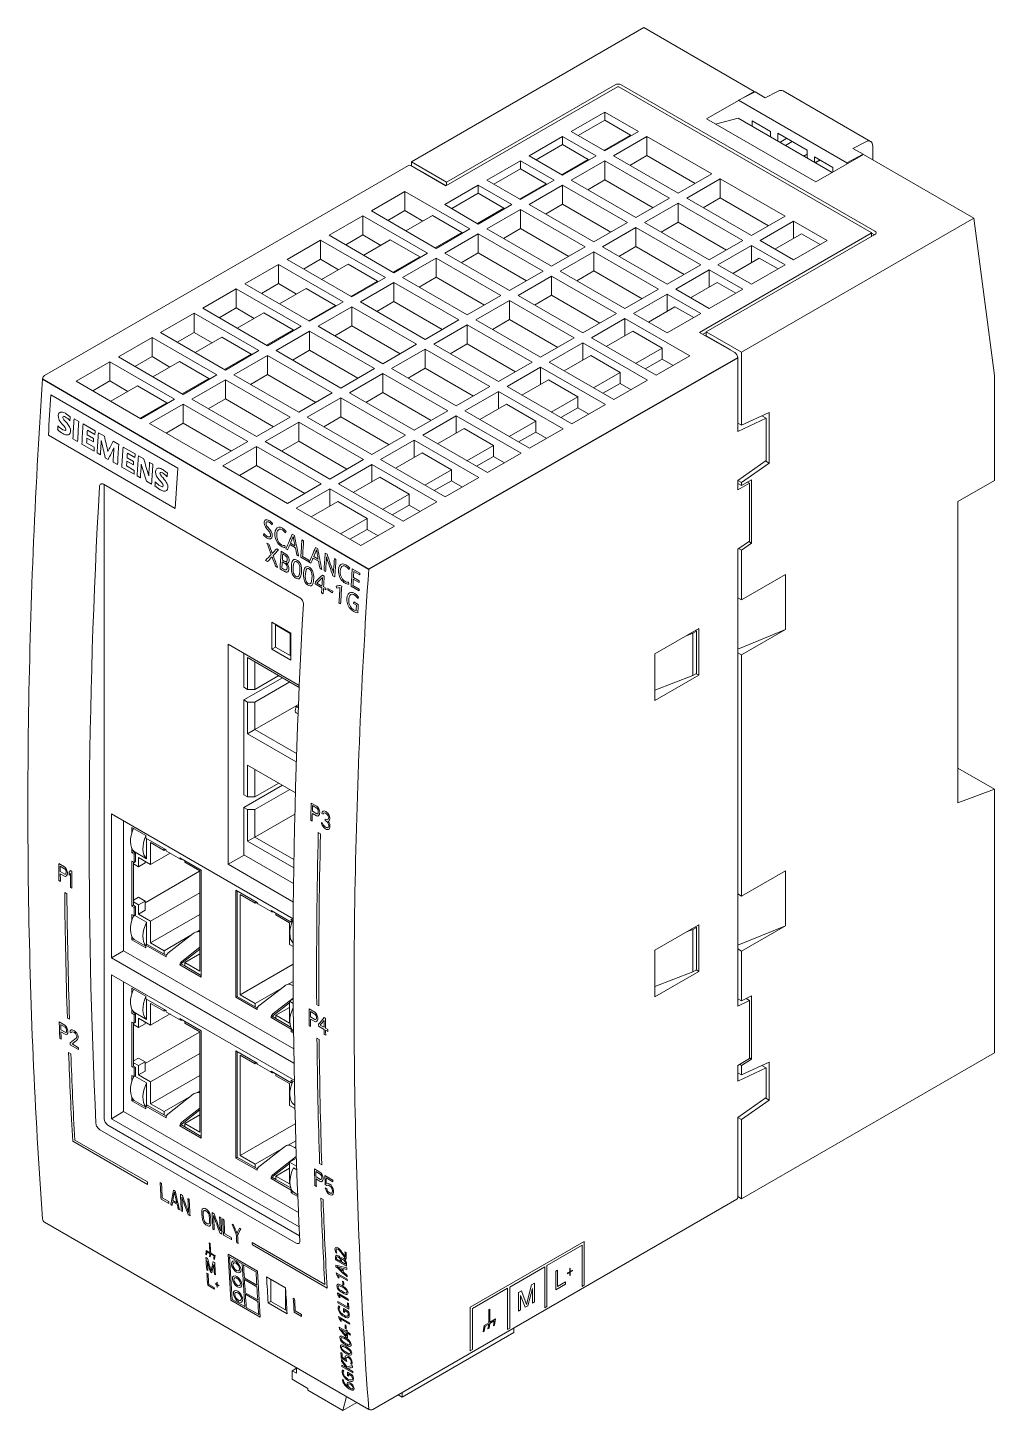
# Model space of a CAD drawing. Header units: inches. Extents: x 9220 to 92460, y -39241 to 4813.
# Drawn here: x 9219.8 to 9313.2, y 4679.8 to 4813.4 of the extents above.
import ezdxf

# ---------------------------------------------------------------- set-up
doc = ezdxf.new("R2010")
doc.units = ezdxf.units.IN
doc.header["$MEASUREMENT"] = 0

# ---------------------------------------------------------------- blocks, each defined once
blk = doc.blocks.new('A$C0f779728')
at = {"lineweight": 0, "extrusion": (-1.66533e-16, 0.816497, 0.57735)}
for p, q in [((2890.5695, -498.5639), (2891.4517, -498.0545)), ((2891.8706, -498.2964), (2891.4517, -498.0545)), ((2890.7003, -498.6555), (2891.3518, -498.2794)), ((2891.3434, -498.2713), (2890.7031, -498.641)), ((2891.3573, -498.2794), (2892.315, -498.8323)), ((2892.3289, -498.8275), (2891.3657, -498.2713)), ((2891.8175, -498.3271), (2891.8706, -498.2964)), ((2891.8264, -498.3225), (2891.8746, -498.2985)), ((2891.8711, -498.3002), (2891.8706, -498.2964)), ((2891.8746, -498.2985), (2891.9131, -498.3208)), ((2891.9131, -498.3208), (2891.9621, -498.2957)), ((2891.9804, -498.2946), (2892.3126, -498.4864)), ((2891.69, -498.4007), (2891.8111, -498.3308)), ((2891.8108, -498.3303), (2891.8173, -498.327)), ((2891.8108, -498.3303), (2892.2228, -498.5681)), ((2891.8108, -498.3307), (2891.8108, -498.3303)), ((2891.3037, -498.3758), (2891.1763, -498.4493)), ((2891.3037, -498.4063), (2891.2028, -498.4646)), ((2891.3037, -498.4063), (2891.3037, -498.3758)), ((2891.4312, -498.4493), (2891.3037, -498.3758)), ((2891.3037, -498.4063), (2891.4013, -498.4626)), ((2892.1048, -498.6402), (2891.69, -498.4007)), ((2891.7245, -498.4206), (2891.8097, -498.3987)), ((2891.8097, -498.3987), (2892.1664, -498.6047)), ((2891.8637, -498.409), (2891.8637, -498.4299)), ((2891.9333, -498.4492), (2891.8637, -498.409)), ((2891.1437, -498.4682), (2891.0162, -498.5418)), ((2891.1437, -498.4987), (2891.1437, -498.4682)), ((2891.2711, -498.5418), (2891.1437, -498.4682)), ((2891.1763, -498.4493), (2891.3037, -498.5229)), ((2891.4013, -498.4626), (2891.3003, -498.5209)), ((2891.3037, -498.5229), (2891.4312, -498.4493)), ((2891.4638, -498.4682), (2891.3364, -498.5418)), ((2891.4013, -498.4626), (2891.4013, -498.4666)), ((2891.7095, -498.6101), (2891.4638, -498.4682)), ((2891.4638, -498.5405), (2891.4638, -498.4682)), ((2891.9333, -498.4701), (2891.9333, -498.4492)), ((2891.9612, -498.4554), (2891.9612, -498.4862)), ((2892.0725, -498.5197), (2891.9612, -498.4554)), ((2891.1437, -498.4987), (2891.0427, -498.557)), ((2891.2412, -498.555), (2891.1437, -498.4987)), ((2891.9681, -498.4902), (2891.9948, -498.4748)), ((2892.0725, -498.5505), (2892.0725, -498.5197)), ((2892.2944, -498.4876), (2892.2458, -498.5129)), ((2892.2458, -498.5129), (2892.2844, -498.5351)), ((2892.3207, -498.5563), (2892.3207, -498.5044)), ((2890.5588, -498.5775), (2889.1771, -499.3753)), ((2890.5667, -498.5783), (2890.7003, -498.6555)), ((2890.5695, -498.5799), (2890.5695, -498.5639)), ((2890.7031, -498.641), (2890.5695, -498.5639)), ((2890.9836, -498.5606), (2890.8562, -498.6342)), ((2890.9836, -498.5912), (2890.9836, -498.5606)), ((2891.111, -498.6342), (2890.9836, -498.5606)), ((2891.0162, -498.5418), (2891.1437, -498.6153)), ((2891.2412, -498.555), (2891.1402, -498.6133)), ((2891.1437, -498.6153), (2891.2711, -498.5418)), ((2891.3037, -498.5606), (2891.1763, -498.6342)), ((2891.2412, -498.559), (2891.2412, -498.555)), ((2891.5495, -498.7025), (2891.3037, -498.5606)), ((2891.3037, -498.6329), (2891.3037, -498.5606)), ((2891.3364, -498.5418), (2891.5821, -498.6836)), ((2891.4638, -498.5405), (2891.399, -498.5779)), ((2891.6469, -498.6462), (2891.4638, -498.5405)), ((2892.1003, -498.5456), (2892.1003, -498.5665)), ((2892.1699, -498.5858), (2892.1003, -498.5456)), ((2892.1048, -498.6402), (2892.2854, -498.5359)), ((2892.2228, -498.5681), (2892.2844, -498.5351)), ((2892.2228, -498.5721), (2892.2228, -498.5681)), ((2892.2844, -498.5351), (2892.2844, -498.5365)), ((2892.2854, -498.5359), (2892.7044, -498.7778)), ((2890.6118, -498.6028), (2890.6104, -498.6036)), ((2890.6118, -498.6028), (2890.7017, -498.6547)), ((2890.9836, -498.5912), (2890.8826, -498.6495)), ((2891.0811, -498.6475), (2890.9836, -498.5912)), ((2891.5821, -498.6836), (2891.7095, -498.6101)), ((2891.7422, -498.6289), (2891.6148, -498.7025)), ((2891.9879, -498.7708), (2891.7422, -498.6289)), ((2891.7422, -498.7013), (2891.7422, -498.6289)), ((2892.1699, -498.6026), (2892.1699, -498.5858)), ((2890.5451, -498.6771), (2890.4177, -498.7507)), ((2890.7909, -498.819), (2890.5451, -498.6771)), ((2890.5451, -498.7495), (2890.5451, -498.6771)), ((2890.8235, -498.653), (2890.6961, -498.7266)), ((2890.7031, -498.641), (2890.7031, -498.6539)), ((2890.8235, -498.6836), (2890.7225, -498.7419)), ((2890.8235, -498.6836), (2890.8235, -498.653)), ((2890.9509, -498.7266), (2890.8235, -498.653)), ((2890.921, -498.7399), (2890.8235, -498.6836)), ((2890.8562, -498.6342), (2890.9836, -498.7077)), ((2891.0811, -498.6475), (2890.9801, -498.7058)), ((2890.9836, -498.7077), (2891.111, -498.6342)), ((2891.1437, -498.653), (2891.0162, -498.7266)), ((2891.0811, -498.6514), (2891.0811, -498.6475)), ((2891.3894, -498.7949), (2891.1437, -498.653)), ((2891.1437, -498.7254), (2891.1437, -498.653)), ((2891.1763, -498.6342), (2891.422, -498.7761)), ((2891.3037, -498.6329), (2891.2389, -498.6703)), ((2891.4868, -498.7387), (2891.3037, -498.6329)), ((2890.6961, -498.7266), (2890.8235, -498.8002)), ((2890.8235, -498.8002), (2890.9509, -498.7266)), ((2891.0162, -498.7266), (2891.262, -498.8685)), ((2891.1437, -498.7254), (2891.0789, -498.7628)), ((2891.3268, -498.8311), (2891.1437, -498.7254)), ((2891.422, -498.7761), (2891.5495, -498.7025)), ((2891.5821, -498.7213), (2891.4547, -498.7949)), ((2891.8279, -498.8632), (2891.5821, -498.7213)), ((2891.5821, -498.7937), (2891.5821, -498.7213)), ((2891.6148, -498.7025), (2891.8605, -498.8444)), ((2891.7422, -498.7013), (2891.6774, -498.7387)), ((2891.9253, -498.807), (2891.7422, -498.7013)), ((2890.385, -498.7696), (2890.2576, -498.8431)), ((2890.6308, -498.9114), (2890.385, -498.7696)), ((2890.385, -498.8419), (2890.385, -498.7696)), ((2890.4177, -498.7507), (2890.6634, -498.8926)), ((2890.5451, -498.7495), (2890.4803, -498.7869)), ((2890.6134, -498.7889), (2890.5451, -498.7495)), ((2890.6496, -498.768), (2890.5486, -498.8263)), ((2890.761, -498.8323), (2890.6496, -498.768)), ((2890.921, -498.7399), (2890.8201, -498.7982)), ((2890.9836, -498.7455), (2890.8562, -498.819)), ((2890.921, -498.7439), (2890.921, -498.7399)), ((2891.2293, -498.8873), (2890.9836, -498.7455)), ((2890.9836, -498.8178), (2890.9836, -498.7455)), ((2891.8222, -499.2871), (2892.7044, -498.7778)), ((2891.8605, -498.8444), (2891.9879, -498.7708)), ((2892.7044, -498.7778), (2892.7827, -499.3755)), ((2890.761, -498.8323), (2890.66, -498.8906)), ((2890.6634, -498.8926), (2890.7909, -498.819)), ((2890.8235, -498.8379), (2890.6961, -498.9114)), ((2890.761, -498.8363), (2890.761, -498.8323)), ((2891.0692, -498.9797), (2890.8235, -498.8379)), ((2890.8235, -498.9102), (2890.8235, -498.8379)), ((2890.8562, -498.819), (2891.1019, -498.9609)), ((2890.9836, -498.8178), (2890.9188, -498.8552)), ((2891.1667, -498.9235), (2890.9836, -498.8178)), ((2891.262, -498.8685), (2891.3894, -498.7949)), ((2891.422, -498.8138), (2891.2946, -498.8873)), ((2891.6678, -498.9556), (2891.422, -498.8138)), ((2891.422, -498.8861), (2891.422, -498.8138)), ((2891.4547, -498.7949), (2891.7004, -498.9368)), ((2891.5821, -498.7937), (2891.5173, -498.8311)), ((2891.7652, -498.8994), (2891.5821, -498.7937)), ((2892.315, -498.8355), (2891.6635, -499.2116)), ((2891.6886, -499.21), (2892.3289, -498.8403)), ((2892.0206, -498.7897), (2891.8932, -498.8632)), ((2892.0505, -498.8374), (2891.9495, -498.8957)), ((2892.148, -498.8632), (2892.0206, -498.7897)), ((2892.0206, -498.8547), (2892.0206, -498.7897)), ((2892.0505, -498.8374), (2892.1216, -498.8785)), ((2892.3161, -498.8339), (2892.3161, -498.8477)), ((2892.3161, -498.8346), (2892.3275, -498.8411)), ((2890.225, -498.862), (2890.0976, -498.9355)), ((2890.4707, -499.0039), (2890.225, -498.862)), ((2890.225, -498.9343), (2890.225, -498.862)), ((2890.2576, -498.8431), (2890.5034, -498.985)), ((2890.385, -498.8419), (2890.3203, -498.8793)), ((2890.4534, -498.8813), (2890.385, -498.8419)), ((2890.4895, -498.8604), (2890.3886, -498.9187)), ((2890.6009, -498.9247), (2890.4895, -498.8604)), ((2891.1019, -498.9609), (2891.2293, -498.8873)), ((2891.2946, -498.8873), (2891.5404, -499.0292)), ((2891.422, -498.8861), (2891.3573, -498.9235)), ((2891.6051, -498.9918), (2891.422, -498.8861)), ((2891.7004, -498.9368), (2891.8279, -498.8632)), ((2891.8605, -498.8821), (2891.7331, -498.9556)), ((2891.9879, -498.9556), (2891.8605, -498.8821)), ((2891.8605, -498.9471), (2891.8605, -498.8821)), ((2891.8932, -498.8632), (2892.0206, -498.9368)), ((2892.0206, -498.9368), (2892.148, -498.8632)), ((2890.0976, -498.9355), (2890.3433, -499.0774)), ((2890.225, -498.9343), (2890.1602, -498.9717)), ((2890.2933, -498.9737), (2890.225, -498.9343)), ((2890.6009, -498.9247), (2890.4999, -498.983)), ((2890.5034, -498.985), (2890.6308, -498.9114)), ((2890.6634, -498.9303), (2890.536, -499.0039)), ((2890.6009, -498.9287), (2890.6009, -498.9247)), ((2890.9092, -499.0722), (2890.6634, -498.9303)), ((2890.6634, -499.0026), (2890.6634, -498.9303)), ((2890.6961, -498.9114), (2890.9418, -499.0533)), ((2890.8235, -498.9102), (2890.7587, -498.9476)), ((2891.0066, -499.0159), (2890.8235, -498.9102)), ((2891.262, -498.9062), (2891.1345, -498.9797)), ((2891.5077, -499.0481), (2891.262, -498.9062)), ((2891.262, -498.9785), (2891.262, -498.9062)), ((2891.8904, -498.9299), (2891.7894, -498.9882)), ((2891.9615, -498.9709), (2891.8904, -498.9299)), ((2890.0649, -498.9544), (2889.9375, -499.028)), ((2890.3106, -499.0963), (2890.0649, -498.9544)), ((2890.0649, -499.0267), (2890.0649, -498.9544)), ((2890.3295, -498.9528), (2890.2285, -499.0111)), ((2890.4408, -499.0171), (2890.3295, -498.9528)), ((2890.9418, -499.0533), (2891.0692, -498.9797)), ((2891.1019, -498.9986), (2890.9745, -499.0722)), ((2891.3476, -499.1405), (2891.1019, -498.9986)), ((2891.1019, -499.0709), (2891.1019, -498.9986)), ((2891.1345, -498.9797), (2891.3803, -499.1216)), ((2891.262, -498.9785), (2891.1972, -499.0159)), ((2891.4451, -499.0842), (2891.262, -498.9785)), ((2891.5404, -499.0292), (2891.6678, -498.9556)), ((2891.7004, -498.9745), (2891.573, -499.0481)), ((2891.8279, -499.0481), (2891.7004, -498.9745)), ((2891.7004, -499.0395), (2891.7004, -498.9745)), ((2891.7331, -498.9556), (2891.8605, -499.0292)), ((2891.8605, -499.0292), (2891.9879, -498.9556)), ((2889.9048, -499.0468), (2889.7774, -499.1204)), ((2890.1506, -499.1887), (2889.9048, -499.0468)), ((2889.9048, -499.1191), (2889.9048, -499.0468)), ((2889.9375, -499.028), (2890.1832, -499.1698)), ((2890.0649, -499.0267), (2890.0001, -499.0641)), ((2890.1332, -499.0662), (2890.0649, -499.0267)), ((2890.1694, -499.0453), (2890.0684, -499.1036)), ((2890.2808, -499.1096), (2890.1694, -499.0453)), ((2890.4408, -499.0171), (2890.3398, -499.0754)), ((2890.3433, -499.0774), (2890.4707, -499.0039)), ((2890.5034, -499.0227), (2890.3759, -499.0963)), ((2890.4408, -499.0211), (2890.4408, -499.0171)), ((2890.7491, -499.1646), (2890.5034, -499.0227)), ((2890.5034, -499.095), (2890.5034, -499.0227)), ((2890.536, -499.0039), (2890.7818, -499.1457)), ((2890.6634, -499.0026), (2890.5987, -499.04)), ((2890.8465, -499.1083), (2890.6634, -499.0026)), ((2891.3803, -499.1216), (2891.5077, -499.0481)), ((2891.573, -499.0481), (2891.7004, -499.1216)), ((2891.7303, -499.0223), (2891.6293, -499.0806)), ((2891.7004, -499.1216), (2891.8279, -499.0481)), ((2891.8014, -499.0633), (2891.7303, -499.0223)), ((2890.1832, -499.1698), (2890.3106, -499.0963)), ((2890.3759, -499.0963), (2890.6217, -499.2382)), ((2890.5034, -499.095), (2890.4386, -499.1324)), ((2890.6865, -499.2007), (2890.5034, -499.095)), ((2890.7818, -499.1457), (2890.9092, -499.0722)), ((2890.9418, -499.091), (2890.8144, -499.1646)), ((2891.1876, -499.2329), (2890.9418, -499.091)), ((2890.9418, -499.1633), (2890.9418, -499.091)), ((2890.9745, -499.0722), (2891.2202, -499.214)), ((2891.1019, -499.0709), (2891.0371, -499.1083)), ((2891.285, -499.1766), (2891.1019, -499.0709)), ((2891.5404, -499.0669), (2891.4129, -499.1405)), ((2891.6678, -499.1405), (2891.5404, -499.0669)), ((2891.5404, -499.132), (2891.5404, -499.0669)), ((2889.7448, -499.1392), (2889.6173, -499.2128)), ((2889.9905, -499.2811), (2889.7448, -499.1392)), ((2889.7448, -499.2116), (2889.7448, -499.1392)), ((2889.7774, -499.1204), (2890.0231, -499.2623)), ((2889.9048, -499.1191), (2889.84, -499.1565)), ((2889.9731, -499.1586), (2889.9048, -499.1191)), ((2890.0093, -499.1377), (2889.9083, -499.196)), ((2890.1207, -499.202), (2890.0093, -499.1377)), ((2890.2808, -499.1096), (2890.1798, -499.1679)), ((2890.3433, -499.1151), (2890.2159, -499.1887)), ((2890.2808, -499.1135), (2890.2808, -499.1096)), ((2890.589, -499.257), (2890.3433, -499.1151)), ((2890.3433, -499.1875), (2890.3433, -499.1151)), ((2891.2202, -499.214), (2891.3476, -499.1405)), ((2891.4129, -499.1405), (2891.5404, -499.214)), ((2891.5702, -499.1147), (2891.4693, -499.173)), ((2891.5404, -499.214), (2891.6678, -499.1405)), ((2891.6413, -499.1557), (2891.5702, -499.1147)), ((2890.1207, -499.202), (2890.0197, -499.2603)), ((2890.0231, -499.2623), (2890.1506, -499.1887)), ((2890.1832, -499.2075), (2890.0558, -499.2811)), ((2890.1207, -499.2059), (2890.1207, -499.202)), ((2890.429, -499.3494), (2890.1832, -499.2075)), ((2890.1832, -499.2799), (2890.1832, -499.2075)), ((2890.2159, -499.1887), (2890.4616, -499.3306)), ((2890.3433, -499.1875), (2890.2785, -499.2249)), ((2890.5264, -499.2932), (2890.3433, -499.1875)), ((2890.6217, -499.2382), (2890.7491, -499.1646)), ((2890.7818, -499.1834), (2890.6543, -499.257)), ((2891.0275, -499.3253), (2890.7818, -499.1834)), ((2890.7818, -499.2558), (2890.7818, -499.1834)), ((2890.8144, -499.1646), (2891.0601, -499.3065)), ((2890.9418, -499.1633), (2890.877, -499.2007)), ((2891.1249, -499.2691), (2890.9418, -499.1633)), ((2891.3803, -499.1593), (2891.2529, -499.2329)), ((2891.4102, -499.2071), (2891.3092, -499.2654)), ((2891.626, -499.3012), (2891.3803, -499.1593)), ((2891.3803, -499.2244), (2891.3803, -499.1593)), ((2891.5215, -499.2714), (2891.4102, -499.2071)), ((2889.5847, -499.2317), (2889.4573, -499.3052)), ((2889.8304, -499.3735), (2889.5847, -499.2317)), ((2889.5847, -499.304), (2889.5847, -499.2317)), ((2889.6173, -499.2128), (2889.8631, -499.3547)), ((2889.7448, -499.2116), (2889.68, -499.249)), ((2889.8131, -499.251), (2889.7448, -499.2116)), ((2889.8492, -499.2301), (2889.7483, -499.2884)), ((2889.9606, -499.2944), (2889.8492, -499.2301)), ((2890.4616, -499.3306), (2890.589, -499.257)), ((2890.6543, -499.257), (2890.9001, -499.3989)), ((2890.7818, -499.2558), (2890.717, -499.2932)), ((2890.9649, -499.3615), (2890.7818, -499.2558)), ((2891.0601, -499.3065), (2891.1876, -499.2329)), ((2891.2202, -499.2517), (2891.0928, -499.3253)), ((2891.466, -499.3936), (2891.2202, -499.2517)), ((2891.2202, -499.3168), (2891.2202, -499.2517)), ((2891.2529, -499.2329), (2891.4986, -499.3748)), ((2891.7972, -499.2887), (2891.6635, -499.2116)), ((2891.6761, -499.2188), (2891.6886, -499.2116)), ((2891.6886, -499.21), (2891.8222, -499.2871)), ((2891.6886, -499.21), (2891.6886, -499.2245)), ((2891.6886, -499.2245), (2891.7799, -499.2772)), ((2889.4573, -499.3052), (2889.703, -499.4471)), ((2889.5847, -499.304), (2889.5199, -499.3414)), ((2889.653, -499.3434), (2889.5847, -499.304)), ((2889.9606, -499.2944), (2889.8596, -499.3527)), ((2889.8631, -499.3547), (2889.9905, -499.2811)), ((2890.0231, -499.3), (2889.8957, -499.3735)), ((2889.9606, -499.2984), (2889.9606, -499.2944)), ((2890.2689, -499.4418), (2890.0231, -499.3)), ((2890.0231, -499.3723), (2890.0231, -499.3)), ((2890.0558, -499.2811), (2890.3015, -499.423)), ((2890.1832, -499.2799), (2890.1184, -499.3173)), ((2890.3663, -499.3856), (2890.1832, -499.2799)), ((2890.6217, -499.2759), (2890.4943, -499.3494)), ((2890.8674, -499.4177), (2890.6217, -499.2759)), ((2890.6217, -499.3482), (2890.6217, -499.2759)), ((2891.2501, -499.2995), (2891.1491, -499.3578)), ((2891.3615, -499.3638), (2891.2501, -499.2995)), ((2891.5215, -499.2714), (2891.4206, -499.3297)), ((2891.5215, -499.3132), (2891.4567, -499.3506)), ((2891.4986, -499.3748), (2891.626, -499.3012)), ((2891.5215, -499.3132), (2891.5215, -499.2714)), ((2891.5634, -499.3374), (2891.5215, -499.3132)), ((2891.7785, -499.278), (2891.7799, -499.2772)), ((2891.7799, -499.2788), (2891.7799, -499.2772)), ((2891.8083, -499.5876), (2891.8083, -499.308)), ((2891.8222, -499.2871), (2891.8222, -499.5642)), ((2889.4246, -499.3241), (2889.2972, -499.3976)), ((2889.6703, -499.4659), (2889.4246, -499.3241)), ((2889.4246, -499.3964), (2889.4246, -499.3241)), ((2889.6892, -499.3225), (2889.5882, -499.3808)), ((2889.8005, -499.3868), (2889.6892, -499.3225)), ((2890.3015, -499.423), (2890.429, -499.3494)), ((2890.4943, -499.3494), (2890.74, -499.4913)), ((2890.6217, -499.3482), (2890.5569, -499.3856)), ((2890.8048, -499.4539), (2890.6217, -499.3482)), ((2890.9001, -499.3989), (2891.0275, -499.3253)), ((2891.0601, -499.3442), (2890.9327, -499.4177)), ((2891.3059, -499.486), (2891.0601, -499.3442)), ((2891.0601, -499.4092), (2891.0601, -499.3442)), ((2891.0928, -499.3253), (2891.3385, -499.4672)), ((2891.3615, -499.3638), (2891.2605, -499.4221)), ((2891.3615, -499.4056), (2891.3615, -499.3638)), ((2889.2972, -499.3976), (2889.5429, -499.5395)), ((2889.4246, -499.3964), (2889.3598, -499.4338)), ((2889.4929, -499.4358), (2889.4246, -499.3964)), ((2889.5291, -499.4149), (2889.4281, -499.4732)), ((2889.6405, -499.4792), (2889.5291, -499.4149)), ((2889.8005, -499.3868), (2889.6996, -499.4451)), ((2889.703, -499.4471), (2889.8304, -499.3735)), ((2889.8631, -499.3924), (2889.7356, -499.4659)), ((2889.8005, -499.3908), (2889.8005, -499.3868)), ((2890.1088, -499.5343), (2889.8631, -499.3924)), ((2889.8631, -499.4647), (2889.8631, -499.3924)), ((2889.8957, -499.3735), (2890.1415, -499.5154)), ((2890.0231, -499.3723), (2889.9584, -499.4097)), ((2890.2062, -499.478), (2890.0231, -499.3723)), ((2890.4616, -499.3683), (2890.3342, -499.4418)), ((2890.7073, -499.5101), (2890.4616, -499.3683)), ((2890.4616, -499.4406), (2890.4616, -499.3683)), ((2890.74, -499.4913), (2890.8674, -499.4177)), ((2890.9327, -499.4177), (2891.1785, -499.5596)), ((2891.09, -499.392), (2890.9891, -499.4503)), ((2891.2014, -499.4562), (2891.09, -499.392)), ((2891.3615, -499.4056), (2891.2967, -499.443)), ((2891.3385, -499.4672), (2891.466, -499.3936)), ((2891.4033, -499.4298), (2891.3615, -499.4056)), ((2892.7827, -499.3755), (2892.7827, -499.7741)), ((2889.6825, -499.7271), (2889.2009, -499.449)), ((2889.5429, -499.5395), (2889.6703, -499.4659)), ((2889.7356, -499.4659), (2889.9814, -499.6078)), ((2889.8631, -499.4647), (2889.7983, -499.5021)), ((2890.0462, -499.5704), (2889.8631, -499.4647)), ((2890.1415, -499.5154), (2890.2689, -499.4418)), ((2890.3015, -499.4607), (2890.1741, -499.5343)), ((2890.5473, -499.6026), (2890.3015, -499.4607)), ((2890.3015, -499.533), (2890.3015, -499.4607)), ((2890.3342, -499.4418), (2890.5799, -499.5837)), ((2890.4616, -499.4406), (2890.3968, -499.478)), ((2890.6447, -499.5463), (2890.4616, -499.4406)), ((2890.9001, -499.4366), (2890.7726, -499.5101)), ((2891.1458, -499.5785), (2890.9001, -499.4366)), ((2890.9001, -499.5016), (2890.9001, -499.4366)), ((2891.2014, -499.4562), (2891.1004, -499.5145)), ((2891.2014, -499.498), (2891.2014, -499.4562)), ((2889.6405, -499.4792), (2889.5395, -499.5375)), ((2889.703, -499.4848), (2889.5756, -499.5584)), ((2889.6405, -499.4832), (2889.6405, -499.4792)), ((2889.9487, -499.6267), (2889.703, -499.4848)), ((2889.703, -499.5571), (2889.703, -499.4848)), ((2890.5799, -499.5837), (2890.7073, -499.5101)), ((2890.7726, -499.5101), (2891.0184, -499.652)), ((2890.93, -499.4844), (2890.829, -499.5427)), ((2891.0413, -499.5487), (2890.93, -499.4844)), ((2891.2014, -499.498), (2891.1366, -499.5354)), ((2891.1785, -499.5596), (2891.3059, -499.486)), ((2891.2432, -499.5222), (2891.2014, -499.498)), ((2891.8222, -499.5642), (2891.928, -499.5155)), ((2891.928, -499.5155), (2891.928, -499.7081)), ((2889.289, -499.5398), (2889.3068, -499.5501)), ((2889.3231, -499.5595), (2889.3688, -499.5859)), ((2889.5756, -499.5584), (2889.8213, -499.7002)), ((2889.703, -499.5571), (2889.6382, -499.5945)), ((2889.8861, -499.6628), (2889.703, -499.5571)), ((2889.9814, -499.6078), (2890.1088, -499.5343)), ((2890.1415, -499.5531), (2890.014, -499.6267)), ((2890.3872, -499.695), (2890.1415, -499.5531)), ((2890.1415, -499.6254), (2890.1415, -499.5531)), ((2890.1741, -499.5343), (2890.4198, -499.6761)), ((2890.3015, -499.533), (2890.2367, -499.5704)), ((2890.4846, -499.6387), (2890.3015, -499.533)), ((2890.74, -499.529), (2890.6126, -499.6026)), ((2890.9857, -499.6709), (2890.74, -499.529)), ((2890.74, -499.594), (2890.74, -499.529)), ((2891.0413, -499.5487), (2890.9403, -499.607)), ((2891.0413, -499.5905), (2891.0413, -499.5487)), ((2891.9169, -499.5376), (2891.8083, -499.5876)), ((2891.8222, -499.5642), (2891.8083, -499.5562)), ((2891.9169, -499.5376), (2891.9005, -499.5282)), ((2891.9169, -499.6989), (2891.9169, -499.5376)), ((2889.1912, -499.6025), (2889.6729, -499.8805)), ((2889.302, -499.6265), (2889.2842, -499.6162)), ((2889.3623, -499.6274), (2889.3375, -499.6131)), ((2889.3383, -499.6005), (2889.3631, -499.6148)), ((2889.3679, -499.5997), (2889.3394, -499.5833)), ((2889.3811, -499.593), (2889.4042, -499.6064)), ((2889.4367, -499.6251), (2889.4586, -499.6377)), ((2889.8213, -499.7002), (2889.9487, -499.6267)), ((2890.014, -499.6267), (2890.2598, -499.7686)), ((2890.1415, -499.6254), (2890.0767, -499.6628)), ((2890.3246, -499.7311), (2890.1415, -499.6254)), ((2890.4198, -499.6761), (2890.5473, -499.6026)), ((2890.5799, -499.6214), (2890.4525, -499.695)), ((2890.8257, -499.7633), (2890.5799, -499.6214)), ((2890.5799, -499.6865), (2890.5799, -499.6214)), ((2890.6126, -499.6026), (2890.8583, -499.7444)), ((2890.7699, -499.5768), (2890.6689, -499.6351)), ((2890.8812, -499.6411), (2890.7699, -499.5768)), ((2891.0413, -499.5905), (2890.9765, -499.6279)), ((2891.0184, -499.652), (2891.1458, -499.5785)), ((2891.0832, -499.6146), (2891.0413, -499.5905)), ((2889.3647, -499.6627), (2889.3183, -499.6359)), ((2889.3364, -499.6312), (2889.3656, -499.6481)), ((2889.3889, -499.6766), (2889.3763, -499.6694)), ((2889.4749, -499.6472), (2889.5206, -499.6735)), ((2889.5197, -499.6873), (2889.4912, -499.6709)), ((2889.533, -499.6807), (2889.5537, -499.6926)), ((2889.9814, -499.6455), (2889.854, -499.7191)), ((2890.2271, -499.7874), (2889.9814, -499.6455)), ((2889.9814, -499.7179), (2889.9814, -499.6455)), ((2890.6098, -499.6692), (2890.5088, -499.7275)), ((2890.7212, -499.7335), (2890.6098, -499.6692)), ((2890.8812, -499.6411), (2890.7803, -499.6994)), ((2890.8583, -499.7444), (2890.9857, -499.6709)), ((2890.8812, -499.6829), (2890.8812, -499.6411)), ((2889.4182, -499.6943), (2889.4072, -499.688)), ((2889.4538, -499.7141), (2889.4369, -499.7043)), ((2889.5165, -499.7503), (2889.4701, -499.7235)), ((2889.4882, -499.7188), (2889.5174, -499.7357)), ((2889.5141, -499.7151), (2889.4893, -499.7007)), ((2889.4901, -499.6881), (2889.5149, -499.7025)), ((2889.5755, -499.7053), (2889.5881, -499.7125)), ((2889.854, -499.7191), (2890.0997, -499.861)), ((2889.9814, -499.7179), (2889.9166, -499.7553)), ((2890.1645, -499.8236), (2889.9814, -499.7179)), ((2890.2598, -499.7686), (2890.3872, -499.695)), ((2890.4198, -499.7138), (2890.2924, -499.7874)), ((2890.6656, -499.8557), (2890.4198, -499.7138)), ((2890.4198, -499.7789), (2890.4198, -499.7138)), ((2890.4525, -499.695), (2890.6982, -499.8369)), ((2890.7212, -499.7335), (2890.6202, -499.7918)), ((2890.7212, -499.7753), (2890.7212, -499.7335)), ((2890.8812, -499.6829), (2890.8164, -499.7203)), ((2890.9231, -499.707), (2890.8812, -499.6829)), ((2891.8083, -499.7742), (2891.9169, -499.6989)), ((2891.928, -499.7081), (2891.8222, -499.7815)), ((2891.928, -499.7081), (2891.9147, -499.7004)), ((2889.5408, -499.7643), (2889.5282, -499.7571)), ((2889.5833, -499.7888), (2889.5632, -499.7773)), ((2889.6418, -499.7447), (2889.6433, -499.7459)), ((2890.4497, -499.7616), (2890.3488, -499.8199)), ((2890.5611, -499.8259), (2890.4497, -499.7616)), ((2890.7212, -499.7753), (2890.6564, -499.8127)), ((2890.6982, -499.8369), (2890.8257, -499.7633)), ((2890.763, -499.7995), (2890.7212, -499.7753)), ((2891.8083, -499.8095), (2891.8083, -499.7742)), ((2891.8529, -499.7847), (2891.8083, -499.8095)), ((2891.8222, -499.7934), (2891.8083, -499.7854)), ((2891.8222, -499.7815), (2891.8089, -499.7738)), ((2891.8222, -499.7934), (2891.8612, -499.7717)), ((2891.8222, -499.7815), (2891.8222, -499.7934)), ((2891.8529, -499.7847), (2891.8455, -499.7805)), ((2891.8529, -500.0043), (2891.8529, -499.7847)), ((2891.8612, -499.7717), (2891.8612, -500.012)), ((2892.6435, -499.8545), (2892.7827, -499.7741)), ((2890.1463, -500.2194), (2889.4002, -499.7886)), ((2889.403, -499.7902), (2889.403, -502.1979)), ((2890.0997, -499.861), (2890.2271, -499.7874)), ((2890.2598, -499.8063), (2890.1323, -499.8798)), ((2890.5055, -499.9481), (2890.2598, -499.8063)), ((2890.2598, -499.8713), (2890.2598, -499.8063)), ((2890.2924, -499.7874), (2890.5382, -499.9293)), ((2890.5611, -499.8259), (2890.4601, -499.8842)), ((2890.5611, -499.8677), (2890.5611, -499.8259)), ((2890.1323, -499.8798), (2890.3781, -500.0217)), ((2890.2897, -499.854), (2890.1887, -499.9123)), ((2890.401, -499.9183), (2890.2897, -499.854)), ((2890.5611, -499.8677), (2890.4963, -499.9051)), ((2890.5382, -499.9293), (2890.6656, -499.8557)), ((2890.6029, -499.8919), (2890.5611, -499.8677)), ((2892.6435, -500.9989), (2892.6435, -499.8545)), ((2890.0404, -499.943), (2890.0421, -499.9368)), ((2890.401, -499.9183), (2890.3, -499.9766)), ((2890.401, -499.9601), (2890.401, -499.9183)), ((2890.0093, -499.9758), (2890.0081, -499.982)), ((2890.0915, -499.9729), (2890.094, -499.9679)), ((2890.1255, -499.9828), (2890.1174, -499.9782)), ((2890.401, -499.9601), (2890.3362, -499.9975)), ((2890.3781, -500.0217), (2890.5055, -499.9481)), ((2890.4429, -499.9843), (2890.401, -499.9601)), ((2890.0286, -500.0164), (2890.0211, -500.0121)), ((2890.0651, -500.0375), (2890.058, -500.0334)), ((2890.0904, -500.0288), (2890.0891, -500.0217)), ((2890.0933, -500.0333), (2890.0998, -500.0371)), ((2890.1081, -500.0177), (2890.1289, -500.0297)), ((2890.1273, -500.0222), (2890.1104, -500.0125)), ((2890.1602, -500.0029), (2890.1538, -499.9992)), ((2890.2138, -500.0338), (2890.2057, -500.0291)), ((2891.8083, -500.0345), (2891.8529, -500.0043)), ((2891.8083, -501.7704), (2891.8083, -500.0345)), ((2891.8222, -500.0385), (2891.8116, -500.0323)), ((2891.8612, -500.012), (2891.8222, -500.0385)), ((2891.8222, -500.0385), (2891.8222, -500.2274)), ((2891.8612, -500.012), (2891.8505, -500.0059)), ((2890.0161, -500.078), (2890.0234, -500.0822)), ((2890.054, -500.0999), (2890.0617, -500.1043)), ((2890.0824, -500.0784), (2890.0795, -500.0767)), ((2890.1342, -500.0569), (2890.1412, -500.061)), ((2890.1495, -500.0658), (2890.1801, -500.0834)), ((2890.1805, -500.0771), (2890.1563, -500.0631)), ((2890.1801, -500.0834), (2890.1805, -500.0771)), ((2890.1815, -500.0843), (2890.1881, -500.088)), ((2890.1964, -500.0687), (2890.2171, -500.0807)), ((2890.2156, -500.0732), (2890.1987, -500.0635)), ((2890.2495, -500.0544), (2890.2421, -500.0502)), ((2890.2831, -500.0738), (2890.277, -500.0703)), ((2890.0806, -500.1088), (2890.0777, -500.1071)), ((2890.2225, -500.1079), (2890.2295, -500.1119)), ((2890.2387, -500.1377), (2890.2314, -500.1335)), ((2890.2378, -500.1167), (2890.2439, -500.1203)), ((2890.2713, -500.1361), (2890.2788, -500.1404)), ((2890.3327, -500.1121), (2890.3352, -500.1072)), ((2890.3742, -500.1265), (2890.3448, -500.1095)), ((2890.3489, -500.1492), (2890.3707, -500.1618)), ((2890.3712, -500.1555), (2890.3493, -500.1429)), ((2890.3509, -500.1196), (2890.3738, -500.1328)), ((2890.3738, -500.1328), (2890.3742, -500.1265)), ((2891.9893, -500.131), (2891.8222, -500.2274)), ((2891.9893, -500.3399), (2891.9893, -500.131)), ((2890.205, -500.1597), (2890.2045, -500.167)), ((2890.2045, -500.167), (2890.2296, -500.1815)), ((2890.23, -500.1752), (2890.2108, -500.1641)), ((2890.2285, -500.2006), (2890.2346, -500.2042)), ((2890.2358, -500.185), (2890.2444, -500.19)), ((2890.2447, -500.1837), (2890.2361, -500.1787)), ((2890.2444, -500.19), (2890.2447, -500.1837)), ((2890.252, -500.1839), (2890.2516, -500.1897)), ((2890.2516, -500.1897), (2890.2702, -500.2005)), ((2890.2706, -500.1946), (2890.252, -500.1839)), ((2890.2702, -500.2005), (2890.2706, -500.1946)), ((2890.2839, -500.1754), (2890.2863, -500.1828)), ((2890.3049, -500.1759), (2890.2993, -500.1727)), ((2890.3316, -500.168), (2890.3303, -500.1609)), ((2890.3405, -500.1761), (2890.3711, -500.1937)), ((2890.3715, -500.1874), (2890.3474, -500.1734)), ((2890.3707, -500.1618), (2890.3712, -500.1555)), ((2890.3711, -500.1937), (2890.3715, -500.1874)), ((2890.2946, -500.2388), (2890.3008, -500.2424)), ((2890.3505, -500.2356), (2890.3501, -500.2419)), ((2890.3501, -500.2419), (2890.361, -500.2482)), ((2890.3679, -500.2456), (2890.3505, -500.2356)), ((2890.367, -500.222), (2890.3692, -500.217)), ((2891.8222, -500.2274), (2891.8083, -500.2194)), ((2890.0391, -500.3118), (2890.0391, -500.4146)), ((2890.1115, -500.3536), (2890.0391, -500.3118)), ((2890.0531, -500.323), (2890.0531, -500.3198)), ((2890.1087, -500.3552), (2890.0531, -500.323)), ((2890.0531, -500.323), (2890.0531, -500.4066)), ((2890.1087, -500.3552), (2890.1115, -500.3536)), ((2890.1087, -500.4388), (2890.1087, -500.3552)), ((2890.1115, -500.4564), (2890.1115, -500.3536)), ((2891.4937, -500.4331), (2891.6608, -500.3367)), ((2891.6385, -500.3544), (2891.6138, -500.3638)), ((2891.6524, -500.3463), (2891.6385, -500.3544)), ((2891.6385, -500.3544), (2891.6385, -500.5151)), ((2891.6482, -500.3439), (2891.6524, -500.3463)), ((2891.6524, -500.3463), (2891.6524, -500.5071)), ((2891.6608, -500.3367), (2891.6608, -500.5135)), ((2891.8083, -500.4142), (2891.9893, -500.3399)), ((2891.9893, -500.3399), (2891.8222, -500.4363)), ((2889.8735, -500.3962), (2889.8735, -501.2319)), ((2890.1437, -500.5522), (2889.8735, -500.3962)), ((2890.0531, -500.4066), (2890.0391, -500.4146)), ((2890.0391, -500.4146), (2890.1115, -500.4564)), ((2890.0531, -500.4066), (2890.1087, -500.4388)), ((2889.9336, -500.5595), (2889.9336, -500.4309)), ((2890.1434, -500.56), (2889.9476, -500.4469)), ((2889.9476, -500.4469), (2889.9476, -500.5675)), ((2889.9754, -500.463), (2889.9754, -500.5675)), ((2890.1087, -500.4388), (2890.1115, -500.4404)), ((2891.4937, -500.6099), (2891.4937, -500.4331)), ((2891.8222, -500.4363), (2891.8083, -500.4283)), ((2891.8222, -500.4363), (2891.8222, -501.3525)), ((2889.9754, -500.5675), (2890.0659, -500.5153)), ((2891.6608, -500.5135), (2891.4937, -500.6099)), ((2891.6385, -500.5151), (2891.4937, -500.5704)), ((2891.6524, -500.5071), (2891.6385, -500.5151)), ((2891.6608, -500.5135), (2891.651, -500.5079)), ((2889.9336, -500.6077), (2890.0798, -500.5233)), ((2889.9476, -500.5675), (2889.9336, -500.5595)), ((2889.9476, -500.5675), (2889.9754, -500.5675)), ((2889.9754, -500.6157), (2890.1077, -500.5394)), ((2889.9476, -500.6157), (2889.9336, -500.6077)), ((2889.9336, -500.9677), (2889.9336, -500.6077)), ((2889.9476, -500.6157), (2889.9476, -500.7363)), ((2889.9476, -500.6157), (2889.9754, -500.6157)), ((2889.9754, -500.6157), (2889.9754, -500.7202)), ((2889.9754, -500.7202), (2890.1406, -500.6248)), ((2890.1334, -500.632), (2890.1311, -500.6369)), ((2890.1323, -500.6564), (2890.1392, -500.6604)), ((2890.1403, -500.634), (2890.1334, -500.632)), ((2890.1402, -500.6359), (2890.1334, -500.632)), ((2889.9476, -500.7363), (2889.9754, -500.7202)), ((2889.9754, -500.7202), (2890.1337, -500.8116)), ((2889.9476, -500.7363), (2890.1326, -500.8431)), ((2890.1291, -500.96), (2889.9476, -500.8552)), ((2889.9476, -500.8552), (2889.9476, -500.9757)), ((2889.9754, -500.8713), (2889.9754, -500.9757)), ((2892.6435, -500.8665), (2892.7827, -500.9469)), ((2889.9336, -501.0159), (2890.0798, -500.9315)), ((2889.9754, -500.9757), (2890.0659, -500.9235)), ((2889.9476, -500.9757), (2889.9336, -500.9677)), ((2889.9476, -500.9757), (2889.9754, -500.9757)), ((2889.9754, -501.024), (2890.1076, -500.9476)), ((2892.6435, -500.9989), (2892.7827, -500.9469)), ((2892.7827, -501.9472), (2892.7827, -500.9469)), ((2890.1208, -501.439), (2889.4309, -501.0407)), ((2889.4309, -501.0407), (2889.4309, -501.5872)), ((2889.9476, -501.024), (2889.9336, -501.0159)), ((2889.9336, -501.1959), (2889.9336, -501.0159)), ((2889.9476, -501.024), (2889.9476, -501.1445)), ((2889.9476, -501.024), (2889.9754, -501.024)), ((2889.9754, -501.024), (2889.9754, -501.1284)), ((2889.9754, -501.1284), (2890.127, -501.0409)), ((2890.2102, -501.0113), (2890.1891, -500.9991)), ((2890.1934, -501.0383), (2890.2093, -501.0474)), ((2890.2104, -501.0396), (2890.1936, -501.0299)), ((2890.1942, -501.0091), (2890.2109, -501.0188)), ((2890.2146, -501.0153), (2890.2102, -501.0113)), ((2890.2131, -501.0397), (2890.2104, -501.0396)), ((2890.2109, -501.0188), (2890.2135, -501.0217)), ((2890.2149, -501.038), (2890.2131, -501.0397)), ((2890.2135, -501.0217), (2890.2152, -501.0255)), ((2890.2137, -501.0486), (2890.2174, -501.0464)), ((2890.218, -501.0215), (2890.2146, -501.0153)), ((2890.2159, -501.0343), (2890.2149, -501.038)), ((2890.2152, -501.0255), (2890.216, -501.0302)), ((2890.216, -501.0302), (2890.2159, -501.0343)), ((2890.2174, -501.0464), (2890.2202, -501.0424)), ((2890.2205, -501.0285), (2890.218, -501.0215)), ((2890.2202, -501.0424), (2890.2211, -501.0388)), ((2890.2213, -501.0332), (2890.2205, -501.0285)), ((2890.2211, -501.0388), (2890.2213, -501.0332)), ((2890.2309, -501.0336), (2890.2298, -501.0386)), ((2890.2298, -501.0386), (2890.2343, -501.0411)), ((2890.2345, -501.03), (2890.2309, -501.0336)), ((2890.2343, -501.0411), (2890.2361, -501.038)), ((2890.2382, -501.0293), (2890.2345, -501.03)), ((2890.2361, -501.038), (2890.2388, -501.0367)), ((2890.2444, -501.0315), (2890.2382, -501.0293)), ((2890.2388, -501.0367), (2890.2433, -501.0379)), ((2890.2433, -501.0379), (2890.2468, -501.0399)), ((2890.2461, -501.0325), (2890.2444, -501.0315)), ((2890.2523, -501.0374), (2890.2461, -501.0325)), ((2890.2468, -501.0399), (2890.2512, -501.0439)), ((2890.2512, -501.0439), (2890.2538, -501.0482)), ((2890.2557, -501.0422), (2890.2523, -501.0374)), ((2890.2591, -501.0498), (2890.2557, -501.0422)), ((2889.4771, -501.5605), (2889.4771, -501.0674)), ((2889.5084, -501.0915), (2889.5613, -501.1221)), ((2889.5084, -501.1109), (2889.5084, -501.0915)), ((2889.514, -501.0948), (2889.514, -501.096)), ((2890.1874, -501.0643), (2890.1927, -501.0674)), ((2890.2093, -501.0474), (2890.2137, -501.0486)), ((2890.2325, -501.0753), (2890.2281, -501.0728)), ((2890.2281, -501.0728), (2890.2288, -501.0775)), ((2890.2288, -501.0775), (2890.2305, -501.0826)), ((2890.2305, -501.0826), (2890.2331, -501.0869)), ((2890.2333, -501.0786), (2890.2325, -501.0753)), ((2890.2331, -501.0869), (2890.2365, -501.0918)), ((2890.235, -501.0824), (2890.2333, -501.0786)), ((2890.2367, -501.0848), (2890.235, -501.0824)), ((2890.2365, -501.0918), (2890.24, -501.0952)), ((2890.2411, -501.0888), (2890.2367, -501.0848)), ((2890.24, -501.0952), (2890.2471, -501.0993)), ((2890.2464, -501.0918), (2890.2411, -501.0888)), ((2890.2427, -501.0601), (2890.2426, -501.0657)), ((2890.2426, -501.0657), (2890.2461, -501.0677)), ((2890.2462, -501.0622), (2890.2427, -501.0601)), ((2890.2461, -501.0677), (2890.2513, -501.0722)), ((2890.2516, -501.0624), (2890.2462, -501.0622)), ((2890.2508, -501.093), (2890.2464, -501.0918)), ((2890.2526, -501.0926), (2890.2508, -501.093)), ((2890.2513, -501.0722), (2890.2539, -501.0765)), ((2890.2534, -501.0607), (2890.2516, -501.0624)), ((2890.2544, -501.0908), (2890.2526, -501.0926)), ((2890.2532, -501.069), (2890.2568, -501.0669)), ((2890.2575, -501.0743), (2890.2532, -501.069)), ((2890.2553, -501.0561), (2890.2534, -501.0607)), ((2890.2538, -501.0482), (2890.2554, -501.0534)), ((2890.2539, -501.0765), (2890.2555, -501.083)), ((2890.2542, -501.0992), (2890.2569, -501.0979)), ((2890.2554, -501.0886), (2890.2544, -501.0908)), ((2890.2554, -501.0534), (2890.2553, -501.0561)), ((2890.2555, -501.083), (2890.2554, -501.0886)), ((2890.2568, -501.0669), (2890.2587, -501.0637)), ((2890.2569, -501.0979), (2890.2588, -501.0948)), ((2890.2592, -501.0795), (2890.2575, -501.0743)), ((2890.2587, -501.0637), (2890.2597, -501.0587)), ((2890.2588, -501.0948), (2890.2598, -501.0911)), ((2890.2598, -501.0559), (2890.2591, -501.0498)), ((2890.2599, -501.0856), (2890.2592, -501.0795)), ((2890.2597, -501.0587), (2890.2598, -501.0559)), ((2890.2598, -501.0911), (2890.2599, -501.0856)), ((2889.5613, -501.1221), (2889.5613, -501.1325)), ((2889.5613, -501.1325), (2889.6379, -501.1767)), ((2889.5641, -501.2105), (2889.5641, -501.1341)), ((2889.5794, -501.1494), (2889.6309, -501.1791)), ((2889.5794, -501.2322), (2889.5794, -501.1494)), ((2889.9476, -501.1445), (2889.9754, -501.1284)), ((2889.9476, -501.1445), (2890.123, -501.2458)), ((2889.9754, -501.1284), (2890.1235, -501.214)), ((2890.2243, -501.1163), (2890.2159, -501.1115)), ((2890.2471, -501.0993), (2890.2506, -501.0999)), ((2890.2506, -501.0999), (2890.2542, -501.0992)), ((2889.5084, -501.188), (2889.5084, -501.1719)), ((2889.514, -501.1848), (2889.5084, -501.188)), ((2889.5084, -501.188), (2889.5167, -501.1928)), ((2889.514, -501.1803), (2889.514, -501.1848)), ((2889.5223, -501.1896), (2889.514, -501.1848)), ((2889.5223, -501.1896), (2889.5167, -501.1928)), ((2889.5168, -501.2249), (2889.5167, -501.1928)), ((2889.5641, -501.2105), (2889.5168, -501.1832)), ((2889.5223, -501.1896), (2889.5223, -501.2217)), ((2889.6532, -501.1896), (2889.5794, -501.2322)), ((2889.6309, -501.1727), (2889.6309, -501.1791)), ((2889.6365, -501.1759), (2889.6309, -501.1791)), ((2889.6932, -501.2127), (2889.6403, -501.1821)), ((2889.9348, -501.1966), (2889.8735, -501.2319)), ((2890.1222, -501.3048), (2889.9336, -501.1959)), ((2889.2522, -501.2416), (2889.2311, -501.2294)), ((2889.2364, -501.2393), (2889.2531, -501.249)), ((2889.2566, -501.2456), (2889.2522, -501.2416)), ((2889.2531, -501.249), (2889.2558, -501.2519)), ((2889.2558, -501.2519), (2889.2576, -501.2556)), ((2889.2602, -501.2517), (2889.2566, -501.2456)), ((2889.2576, -501.2556), (2889.2585, -501.2602)), ((2889.2629, -501.2587), (2889.2602, -501.2517)), ((2889.2801, -501.2585), (2889.2748, -501.2555)), ((2889.5084, -501.2201), (2889.5168, -501.2249)), ((2889.5084, -501.3905), (2889.5084, -501.2201)), ((2889.514, -501.2233), (2889.514, -501.2298)), ((2889.514, -501.2298), (2889.5335, -501.241)), ((2889.514, -501.3744), (2889.514, -501.2298)), ((2889.5223, -501.2217), (2889.5168, -501.2249)), ((2889.5794, -501.2322), (2889.5335, -501.2057)), ((2889.5335, -501.241), (2889.5335, -501.2057)), ((2889.5585, -501.2266), (2889.5335, -501.241)), ((2889.5585, -501.2201), (2889.5585, -501.2266)), ((2889.6907, -501.2073), (2889.7715, -501.2539)), ((2889.6976, -501.2128), (2889.6993, -501.2122)), ((2889.7088, -501.2241), (2889.7088, -501.2177)), ((2889.7088, -501.2241), (2889.7659, -501.2571)), ((2889.7651, -501.2566), (2889.7651, -501.2584)), ((2889.7715, -501.2539), (2889.7715, -501.6605)), ((2889.8735, -501.2319), (2890.1214, -501.3751)), ((2891.9893, -501.2561), (2891.8222, -501.3525)), ((2891.9893, -501.2561), (2891.9893, -501.465)), ((2889.2315, -501.2934), (2889.2368, -501.2965)), ((2889.2533, -501.2694), (2889.2365, -501.2597)), ((2889.2366, -501.2679), (2889.2525, -501.2771)), ((2889.2525, -501.2771), (2889.2569, -501.2782)), ((2889.2559, -501.2696), (2889.2533, -501.2694)), ((2889.2577, -501.2679), (2889.2559, -501.2696)), ((2889.2569, -501.2782), (2889.2604, -501.2762)), ((2889.2585, -501.2643), (2889.2577, -501.2679)), ((2889.2585, -501.2602), (2889.2585, -501.2643)), ((2889.2604, -501.2762), (2889.263, -501.2723)), ((2889.2638, -501.2633), (2889.2629, -501.2587)), ((2889.263, -501.2723), (2889.2638, -501.2687)), ((2889.2638, -501.2687), (2889.2638, -501.2633)), ((2889.5585, -501.3776), (2889.7651, -501.2584)), ((2889.7651, -501.2584), (2889.7659, -501.2589)), ((2889.7659, -501.2571), (2889.7659, -501.638)), ((2889.2615, -501.3441), (2889.2532, -501.3393)), ((2889.2753, -501.3195), (2889.2806, -501.3225)), ((2889.5335, -501.3567), (2889.514, -501.368)), ((2889.5585, -501.3712), (2889.5335, -501.3567)), ((2889.7659, -501.3399), (2889.5794, -501.4476)), ((2889.903, -501.3298), (2889.9838, -501.3764)), ((2889.903, -501.7365), (2889.903, -501.3298)), ((2889.9086, -501.333), (2889.9086, -501.7333)), ((2889.9199, -501.346), (2889.9769, -501.3789)), ((2889.9199, -501.7269), (2889.9199, -501.346)), ((2891.8222, -501.3525), (2891.8083, -501.3445)), ((2889.514, -501.3873), (2889.5084, -501.3905)), ((2889.5084, -501.3905), (2889.5168, -501.3953)), ((2889.5335, -501.3857), (2889.514, -501.3744)), ((2889.514, -501.3744), (2889.514, -501.3873)), ((2889.5223, -501.3921), (2889.514, -501.3873)), ((2889.5223, -501.3921), (2889.5168, -501.3953)), ((2889.5168, -501.4275), (2889.5168, -501.3953)), ((2889.5223, -501.3921), (2889.5223, -501.4243)), ((2889.5585, -501.3712), (2889.5335, -501.3857)), ((2889.5335, -501.421), (2889.5335, -501.3857)), ((2889.5585, -501.4066), (2889.5335, -501.421)), ((2889.5585, -501.3712), (2889.5585, -501.4066)), ((2889.9769, -501.3725), (2889.9769, -501.3789)), ((2889.9825, -501.3757), (2889.9769, -501.3789)), ((2890.0391, -501.4124), (2889.9862, -501.3818)), ((2890.0366, -501.407), (2890.1133, -501.4513)), ((2890.0435, -501.4125), (2890.0452, -501.4119)), ((2889.5084, -501.4226), (2889.5168, -501.4275)), ((2889.5084, -501.4452), (2889.5084, -501.4226)), ((2889.514, -501.4259), (2889.514, -501.4303)), ((2889.5223, -501.4243), (2889.5168, -501.4275)), ((2889.5195, -501.4259), (2889.5641, -501.4516)), ((2889.5335, -501.421), (2889.5794, -501.4476)), ((2889.5641, -501.5376), (2889.5641, -501.4516)), ((2889.7659, -501.4226), (2889.5794, -501.5303)), ((2889.5794, -501.5303), (2889.5794, -501.4476)), ((2890.0549, -501.4239), (2890.0549, -501.4175)), ((2890.0549, -501.4239), (2890.1064, -501.4537)), ((2890.1064, -501.4537), (2890.1064, -501.5364)), ((2890.1133, -501.4408), (2890.1208, -501.4451)), ((2890.1133, -501.4513), (2890.1133, -501.4408)), ((2890.1174, -501.4489), (2890.1133, -501.4513)), ((2890.1189, -501.444), (2890.1189, -501.4452)), ((2891.4937, -501.5582), (2891.6608, -501.4618)), ((2891.6608, -501.4618), (2891.6608, -501.6386)), ((2891.8083, -501.5393), (2891.9893, -501.465)), ((2891.9893, -501.465), (2891.8222, -501.5614)), ((2889.5084, -501.5191), (2889.5084, -501.5062)), ((2889.514, -501.5159), (2889.5084, -501.5191)), ((2889.5613, -501.5496), (2889.5084, -501.5191)), ((2889.514, -501.5147), (2889.514, -501.5159)), ((2889.514, -501.5159), (2889.5168, -501.5175)), ((2889.5613, -501.5432), (2889.5168, -501.5175)), ((2889.7323, -501.5015), (2889.6309, -501.5601)), ((2889.7413, -501.4945), (2889.6448, -501.5699)), ((2889.7659, -501.4821), (2889.7559, -501.4879)), ((2889.7635, -501.4875), (2889.7571, -501.4878)), ((2889.7659, -501.489), (2889.7635, -501.4875)), ((2891.6385, -501.4795), (2891.6138, -501.4889)), ((2891.6524, -501.4714), (2891.6385, -501.4795)), ((2891.6385, -501.6402), (2891.6385, -501.4795)), ((2891.6482, -501.469), (2891.6524, -501.4714)), ((2891.6524, -501.6322), (2891.6524, -501.4714)), ((2889.4309, -501.5872), (2889.4771, -501.5605)), ((2890.1227, -501.9332), (2889.4771, -501.5605)), ((2889.5669, -501.536), (2889.5613, -501.5392)), ((2889.5613, -501.5392), (2889.5613, -501.5496)), ((2889.6379, -501.5834), (2889.5613, -501.5392)), ((2889.5669, -501.536), (2889.6309, -501.5729)), ((2889.6309, -501.5601), (2889.5794, -501.5303)), ((2889.6309, -501.5601), (2889.6309, -501.5729)), ((2889.7659, -501.5471), (2889.6976, -501.6004)), ((2889.6986, -501.6062), (2889.7659, -501.5536)), ((2890.1203, -501.5445), (2890.1064, -501.5364)), ((2891.4937, -501.735), (2891.4937, -501.5582)), ((2891.8222, -501.5614), (2891.8083, -501.5534)), ((2891.8222, -501.5614), (2891.8222, -501.7504)), ((2889.4309, -501.5872), (2890.1236, -501.9871)), ((2889.6391, -501.5776), (2889.6309, -501.5729)), ((2889.6963, -501.6107), (2889.6907, -501.6139)), ((2889.7715, -501.6605), (2889.6907, -501.6139)), ((2889.7088, -501.6179), (2889.6963, -501.6107)), ((2889.7659, -501.5721), (2889.7088, -501.6051)), ((2889.7659, -501.638), (2889.7088, -501.6051)), ((2889.7088, -501.6179), (2889.7088, -501.6051)), ((2889.7088, -501.6179), (2889.7715, -501.6541)), ((2890.1203, -501.6112), (2889.9199, -501.7269)), ((2890.1248, -502.0521), (2889.4309, -501.6514)), ((2889.4309, -501.6514), (2889.4309, -502.1979)), ((2891.6608, -501.6386), (2891.4937, -501.735)), ((2891.6385, -501.6402), (2891.4937, -501.6955)), ((2891.6524, -501.6322), (2891.6385, -501.6402)), ((2891.6608, -501.6386), (2891.651, -501.633)), ((2889.4771, -502.1712), (2889.4771, -501.6781)), ((2889.5084, -501.7023), (2889.5613, -501.7329)), ((2889.5084, -501.7216), (2889.5084, -501.7023)), ((2889.514, -501.7055), (2889.514, -501.7067)), ((2889.9769, -501.7599), (2889.9199, -501.7269)), ((2890.0774, -501.7018), (2889.9769, -501.7599)), ((2890.0872, -501.6942), (2889.9907, -501.7696)), ((2890.1204, -501.677), (2890.1022, -501.6875)), ((2890.1093, -501.6872), (2890.103, -501.6875)), ((2890.1205, -501.6937), (2890.1093, -501.6872)), ((2889.5613, -501.7329), (2889.5613, -501.7433)), ((2889.5613, -501.7433), (2889.6379, -501.7875)), ((2889.5641, -501.8213), (2889.5641, -501.7449)), ((2889.5794, -501.7602), (2889.6309, -501.7899)), ((2889.5794, -501.8429), (2889.5794, -501.7602)), ((2889.9086, -501.7333), (2889.903, -501.7365)), ((2889.9838, -501.7831), (2889.903, -501.7365)), ((2889.9086, -501.7333), (2889.9769, -501.7727)), ((2889.9769, -501.7599), (2889.9769, -501.7727)), ((2889.985, -501.7774), (2889.9769, -501.7727)), ((2890.1207, -501.7399), (2890.0435, -501.8001)), ((2890.0445, -501.8059), (2890.1064, -501.7576)), ((2890.1064, -501.7751), (2890.0549, -501.8049)), ((2890.1207, -501.7435), (2890.1064, -501.7518)), ((2890.1064, -501.7518), (2890.1064, -501.8346)), ((2890.1064, -501.7518), (2890.1208, -501.7602)), ((2890.2023, -501.7932), (2890.1812, -501.781)), ((2890.2098, -501.7642), (2890.2182, -501.7691)), ((2891.8222, -501.7504), (2891.8083, -501.7423)), ((2891.8529, -501.7492), (2891.8083, -501.7704)), ((2891.8222, -501.7504), (2891.8612, -501.7318)), ((2891.8529, -501.7492), (2891.8402, -501.7418)), ((2891.8529, -501.9688), (2891.8529, -501.7492)), ((2891.8612, -501.7318), (2891.8612, -501.9721)), ((2889.2536, -501.8425), (2889.2324, -501.8303)), ((2889.2633, -501.8156), (2889.2717, -501.8204)), ((2889.5084, -501.7987), (2889.5084, -501.7827)), ((2889.514, -501.7955), (2889.5084, -501.7987)), ((2889.5084, -501.7987), (2889.5167, -501.8035)), ((2889.5084, -501.8309), (2889.5168, -501.8357)), ((2889.5084, -502.0013), (2889.5084, -501.8309)), ((2889.514, -501.7911), (2889.514, -501.7955)), ((2889.5223, -501.8003), (2889.514, -501.7955)), ((2889.514, -501.8341), (2889.514, -501.8405)), ((2889.5223, -501.8003), (2889.5167, -501.8035)), ((2889.5168, -501.8357), (2889.5167, -501.8035)), ((2889.5641, -501.8213), (2889.5168, -501.7939)), ((2889.5223, -501.8325), (2889.5168, -501.8357)), ((2889.5223, -501.8003), (2889.5223, -501.8325)), ((2889.5794, -501.8429), (2889.5335, -501.8164)), ((2889.5335, -501.8518), (2889.5335, -501.8164)), ((2889.5585, -501.8309), (2889.5585, -501.8373)), ((2889.6532, -501.8003), (2889.5794, -501.8429)), ((2889.6309, -501.7835), (2889.6309, -501.7899)), ((2889.6365, -501.7867), (2889.6309, -501.7899)), ((2889.6932, -501.8234), (2889.6403, -501.7929)), ((2889.6907, -501.818), (2889.7715, -501.8646)), ((2889.6976, -501.8235), (2889.6993, -501.8229)), ((2889.7088, -501.8349), (2889.7088, -501.8285)), ((2890.0366, -501.8136), (2890.0422, -501.8104)), ((2890.1133, -501.8579), (2890.0366, -501.8136)), ((2890.0549, -501.8177), (2890.0422, -501.8104)), ((2890.1064, -501.8346), (2890.0549, -501.8049)), ((2890.0549, -501.8177), (2890.0549, -501.8049)), ((2890.0549, -501.8177), (2890.1112, -501.8502)), ((2890.1865, -501.7908), (2890.2032, -501.8005)), ((2890.2034, -501.821), (2890.1866, -501.8113)), ((2890.1867, -501.8195), (2890.2026, -501.8286)), ((2890.2067, -501.7971), (2890.2023, -501.7932)), ((2890.2026, -501.8286), (2890.207, -501.8298)), ((2890.2032, -501.8005), (2890.2059, -501.8034)), ((2890.206, -501.8211), (2890.2034, -501.821)), ((2890.2059, -501.8034), (2890.2077, -501.8071)), ((2890.2078, -501.8194), (2890.206, -501.8211)), ((2890.2103, -501.8032), (2890.2067, -501.7971)), ((2890.207, -501.8298), (2890.2105, -501.8278)), ((2890.2077, -501.8071), (2890.2086, -501.8117)), ((2890.2086, -501.8158), (2890.2078, -501.8194)), ((2890.2086, -501.8117), (2890.2086, -501.8158)), ((2890.213, -501.8102), (2890.2103, -501.8032)), ((2890.2105, -501.8278), (2890.2131, -501.8238)), ((2890.2139, -501.8148), (2890.213, -501.8102)), ((2890.2131, -501.8238), (2890.2139, -501.8203)), ((2890.2139, -501.8203), (2890.2139, -501.8148)), ((2890.2435, -501.817), (2890.2382, -501.814)), ((2889.2379, -501.8401), (2889.2547, -501.8497)), ((2889.2554, -501.8698), (2889.2386, -501.8602)), ((2889.2389, -501.8682), (2889.2548, -501.8774)), ((2889.258, -501.8464), (2889.2536, -501.8425)), ((2889.2547, -501.8497), (2889.2574, -501.8526)), ((2889.2548, -501.8774), (2889.2591, -501.8786)), ((2889.258, -501.87), (2889.2554, -501.8698)), ((2889.2574, -501.8526), (2889.2592, -501.8563)), ((2889.2617, -501.8525), (2889.258, -501.8464)), ((2889.2596, -501.8684), (2889.258, -501.87)), ((2889.2591, -501.8786), (2889.2625, -501.8766)), ((2889.2592, -501.8563), (2889.2602, -501.8608)), ((2889.2604, -501.8649), (2889.2596, -501.8684)), ((2889.2602, -501.8608), (2889.2604, -501.8649)), ((2889.2645, -501.8594), (2889.2617, -501.8525)), ((2889.2625, -501.8766), (2889.265, -501.8728)), ((2889.2655, -501.8639), (2889.2645, -501.8594)), ((2889.265, -501.8728), (2889.2657, -501.8692)), ((2889.2657, -501.8692), (2889.2655, -501.8639)), ((2889.2742, -501.8643), (2889.2735, -501.8691)), ((2889.2735, -501.8691), (2889.2779, -501.8717)), ((2889.2775, -501.8609), (2889.2742, -501.8643)), ((2889.281, -501.8603), (2889.2775, -501.8609)), ((2889.2779, -501.8717), (2889.2795, -501.8687)), ((2889.2795, -501.8687), (2889.2821, -501.8675)), ((2889.2871, -501.8625), (2889.281, -501.8603)), ((2889.2821, -501.8675), (2889.2864, -501.8687)), ((2889.2864, -501.8687), (2889.29, -501.8707)), ((2889.2906, -501.8645), (2889.2871, -501.8625)), ((2889.29, -501.8707), (2889.2944, -501.8746)), ((2889.296, -501.8689), (2889.2906, -501.8645)), ((2889.2944, -501.8746), (2889.2972, -501.8788)), ((2889.2996, -501.8737), (2889.296, -501.8689)), ((2889.2972, -501.8788), (2889.2991, -501.8839)), ((2889.2992, -501.8866), (2889.2976, -501.8909)), ((2889.2991, -501.8839), (2889.2992, -501.8866)), ((2889.3033, -501.8811), (2889.2996, -501.8737)), ((2889.3043, -501.8869), (2889.3033, -501.8811)), ((2889.514, -501.8405), (2889.5335, -501.8518)), ((2889.514, -501.9852), (2889.514, -501.8405)), ((2889.5585, -501.8373), (2889.5335, -501.8518)), ((2889.5585, -501.9884), (2889.7651, -501.8691)), ((2889.7088, -501.8349), (2889.7659, -501.8679)), ((2889.7651, -501.8674), (2889.7651, -501.8691)), ((2889.7651, -501.8691), (2889.7659, -501.8696)), ((2889.7659, -501.8679), (2889.7659, -502.2488)), ((2889.7715, -501.8646), (2889.7715, -502.2713)), ((2890.1143, -501.8573), (2890.1133, -501.8579)), ((2890.1133, -501.8683), (2890.1133, -501.8579)), ((2890.1189, -501.8651), (2890.1133, -501.8683)), ((2890.1219, -501.8733), (2890.1133, -501.8683)), ((2890.1189, -501.8639), (2890.1189, -501.8651)), ((2890.1189, -501.8651), (2890.1217, -501.8667)), ((2890.1218, -501.8668), (2890.1217, -501.8667)), ((2890.1817, -501.845), (2890.1869, -501.8481)), ((2890.2174, -501.8467), (2890.2385, -501.8589)), ((2890.2385, -501.8508), (2890.2235, -501.8421)), ((2890.2387, -501.878), (2890.244, -501.881)), ((2890.2526, -501.8589), (2890.2438, -501.8538)), ((2890.2438, -501.862), (2890.2526, -501.8671)), ((2889.2346, -501.8933), (2889.2399, -501.8963)), ((2889.2741, -501.9102), (2889.2743, -501.9168)), ((2889.2743, -501.9168), (2889.3061, -501.9352)), ((2889.3058, -501.9285), (2889.2811, -501.9142)), ((2889.3021, -501.8975), (2889.3037, -501.8945)), ((2889.3037, -501.8945), (2889.3044, -501.8896)), ((2889.3044, -501.8896), (2889.3043, -501.8869)), ((2889.3061, -501.9352), (2889.3058, -501.9285)), ((2890.2192, -501.897), (2890.2108, -501.8922)), ((2889.2763, -501.9519), (2889.268, -501.9471)), ((2889.5335, -501.9675), (2889.514, -501.9788)), ((2889.5335, -501.9964), (2889.514, -501.9852)), ((2889.514, -501.9852), (2889.514, -501.9981)), ((2889.5585, -501.982), (2889.5335, -501.9675)), ((2889.5585, -501.982), (2889.5335, -501.9964)), ((2889.5585, -501.982), (2889.5585, -502.0173)), ((2889.7659, -501.9506), (2889.5794, -502.0583)), ((2889.903, -501.9406), (2889.9838, -501.9872)), ((2889.903, -502.3472), (2889.903, -501.9406)), ((2889.9086, -501.9438), (2889.9086, -502.344)), ((2889.9199, -501.9567), (2889.9769, -501.9897)), ((2889.9199, -502.3377), (2889.9199, -501.9567)), ((2889.9769, -501.9833), (2889.9769, -501.9897)), ((2889.9825, -501.9865), (2889.9769, -501.9897)), ((2891.8083, -501.9954), (2891.8529, -501.9688)), ((2891.8222, -501.9954), (2891.8151, -501.9913)), ((2891.8222, -502.5017), (2892.7827, -501.9472)), ((2891.8612, -501.9721), (2891.8222, -501.9954)), ((2891.8222, -502.0314), (2891.928, -501.9827)), ((2891.8612, -501.9721), (2891.8529, -501.9673)), ((2891.928, -501.9827), (2891.928, -502.1271)), ((2889.514, -501.9981), (2889.5084, -502.0013)), ((2889.5084, -502.0013), (2889.5168, -502.0061)), ((2889.5084, -502.0334), (2889.5168, -502.0382)), ((2889.5084, -502.0559), (2889.5084, -502.0334)), ((2889.5223, -502.0029), (2889.514, -501.9981)), ((2889.514, -502.0366), (2889.514, -502.0411)), ((2889.5223, -502.0029), (2889.5168, -502.0061)), ((2889.5168, -502.0382), (2889.5168, -502.0061)), ((2889.5223, -502.035), (2889.5168, -502.0382)), ((2889.5195, -502.0366), (2889.5641, -502.0623)), ((2889.5223, -502.0029), (2889.5223, -502.035)), ((2889.5335, -502.0318), (2889.5335, -501.9964)), ((2889.5585, -502.0173), (2889.5335, -502.0318)), ((2889.5335, -502.0318), (2889.5794, -502.0583)), ((2889.7659, -502.0334), (2889.5794, -502.1411)), ((2890.0391, -502.0231), (2889.9862, -501.9926)), ((2890.0366, -502.0177), (2890.1133, -502.062)), ((2890.0435, -502.0233), (2890.0452, -502.0227)), ((2890.0549, -502.0347), (2890.0549, -502.0283)), ((2890.0549, -502.0347), (2890.1064, -502.0644)), ((2891.8083, -502.0548), (2891.8083, -501.9954)), ((2891.9169, -502.0048), (2891.8083, -502.0548)), ((2891.8222, -502.0314), (2891.8083, -502.0234)), ((2891.8222, -501.9954), (2891.8222, -502.0314)), ((2891.9169, -502.0048), (2891.9005, -501.9953)), ((2891.9169, -502.1178), (2891.9169, -502.0048)), ((2889.5641, -502.1483), (2889.5641, -502.0623)), ((2889.5794, -502.1411), (2889.5794, -502.0583)), ((2889.7659, -502.0929), (2889.7559, -502.0986)), ((2890.1064, -502.0644), (2890.1064, -502.1472)), ((2890.1133, -502.0516), (2890.1249, -502.0583)), ((2890.1133, -502.062), (2890.1133, -502.0516)), ((2890.1174, -502.0597), (2890.1133, -502.062)), ((2890.1189, -502.0548), (2890.1189, -502.056)), ((2889.5084, -502.1298), (2889.5084, -502.117)), ((2889.514, -502.1266), (2889.5084, -502.1298)), ((2889.5613, -502.1604), (2889.5084, -502.1298)), ((2889.514, -502.1254), (2889.514, -502.1266)), ((2889.514, -502.1266), (2889.5168, -502.1282)), ((2889.5613, -502.154), (2889.5168, -502.1282)), ((2889.5669, -502.1467), (2889.5613, -502.1499)), ((2889.5669, -502.1467), (2889.6309, -502.1837)), ((2889.6309, -502.1708), (2889.5794, -502.1411)), ((2889.7323, -502.1123), (2889.6309, -502.1708)), ((2889.7413, -502.1053), (2889.6448, -502.1807)), ((2889.7635, -502.0983), (2889.7571, -502.0986)), ((2889.7659, -502.0997), (2889.7635, -502.0983)), ((2890.1272, -502.1592), (2890.1064, -502.1472)), ((2890.1269, -502.1462), (2890.1217, -502.1432)), ((2891.8083, -502.1932), (2891.9169, -502.1178)), ((2891.928, -502.1271), (2891.8222, -502.2005)), ((2891.928, -502.1271), (2891.9147, -502.1194)), ((2889.4309, -502.1979), (2889.4771, -502.1712)), ((2889.4309, -502.1979), (2890.1432, -502.6092)), ((2890.1407, -502.5544), (2889.4771, -502.1712)), ((2889.5613, -502.1499), (2889.5613, -502.1604)), ((2889.6379, -502.1941), (2889.5613, -502.1499)), ((2889.6309, -502.1708), (2889.6309, -502.1837)), ((2889.6391, -502.1884), (2889.6309, -502.1837)), ((2889.7659, -502.1579), (2889.6976, -502.2112)), ((2889.6986, -502.217), (2889.7659, -502.1644)), ((2889.7659, -502.1829), (2889.7088, -502.2158)), ((2891.8083, -502.4969), (2891.8083, -502.1932)), ((2891.8222, -502.2005), (2891.8089, -502.1928)), ((2891.8222, -502.2005), (2891.8222, -502.5017)), ((2889.3865, -502.2396), (2890.1325, -502.6704)), ((2889.4169, -502.222), (2890.1447, -502.6422)), ((2889.6963, -502.2215), (2889.6907, -502.2247)), ((2889.7715, -502.2713), (2889.6907, -502.2247)), ((2889.7088, -502.2287), (2889.6963, -502.2215)), ((2889.7659, -502.2488), (2889.7088, -502.2158)), ((2889.7088, -502.2287), (2889.7088, -502.2158)), ((2889.7088, -502.2287), (2889.7715, -502.2649)), ((2890.1287, -502.2171), (2889.9199, -502.3377)), ((2889.2836, -502.2836), (2889.5675, -502.4476)), ((2889.567, -502.4382), (2889.2914, -502.2791)), ((2890.0872, -502.305), (2889.9907, -502.3804)), ((2890.1306, -502.2819), (2890.1022, -502.2983)), ((2890.1093, -502.298), (2890.103, -502.2983)), ((2890.1315, -502.3108), (2890.1093, -502.298)), ((2890.1313, -502.3048), (2890.1262, -502.3077)), ((2889.9086, -502.344), (2889.903, -502.3472)), ((2889.9838, -502.3938), (2889.903, -502.3472)), ((2889.9086, -502.344), (2889.9769, -502.3835)), ((2889.9769, -502.3706), (2889.9199, -502.3377)), ((2890.0774, -502.3126), (2889.9769, -502.3706)), ((2890.1325, -502.3414), (2890.0435, -502.4109)), ((2890.1327, -502.3474), (2890.1064, -502.3626)), ((2889.9769, -502.3706), (2889.9769, -502.3835)), ((2889.985, -502.3881), (2889.9769, -502.3835)), ((2890.0445, -502.4167), (2890.1064, -502.3684)), ((2890.1064, -502.3859), (2890.0549, -502.4156)), ((2890.1064, -502.3626), (2890.1064, -502.4454)), ((2890.1064, -502.3626), (2890.1338, -502.3784)), ((2890.1217, -502.3843), (2890.1343, -502.3915)), ((2890.2223, -502.4011), (2890.2012, -502.3889)), ((2890.2067, -502.3986), (2890.2234, -502.4083)), ((2890.221, -502.3685), (2890.2293, -502.3733)), ((2890.2268, -502.405), (2890.2223, -502.4011)), ((2890.2234, -502.4083), (2890.2261, -502.4112)), ((2890.2261, -502.4112), (2890.228, -502.4149)), ((2890.2305, -502.4111), (2890.2268, -502.405)), ((2890.2333, -502.4179), (2890.2305, -502.4111)), ((2889.6207, -502.4435), (2889.6157, -502.4406)), ((2890.0366, -502.4244), (2890.0422, -502.4212)), ((2890.1133, -502.4687), (2890.0366, -502.4244)), ((2890.0549, -502.4285), (2890.0422, -502.4212)), ((2890.1064, -502.4454), (2890.0549, -502.4156)), ((2890.0549, -502.4285), (2890.0549, -502.4156)), ((2890.0549, -502.4285), (2890.1112, -502.461)), ((2890.2034, -502.4518), (2890.2087, -502.4549)), ((2890.2241, -502.4284), (2890.2074, -502.4187)), ((2890.2077, -502.4268), (2890.2235, -502.4359)), ((2890.2235, -502.4359), (2890.2279, -502.4372)), ((2890.2267, -502.4286), (2890.2241, -502.4284)), ((2890.2284, -502.4269), (2890.2267, -502.4286)), ((2890.2279, -502.4372), (2890.2313, -502.4352)), ((2890.228, -502.4149), (2890.229, -502.4194)), ((2890.2292, -502.4234), (2890.2284, -502.4269)), ((2890.229, -502.4194), (2890.2292, -502.4234)), ((2890.2313, -502.4352), (2890.2337, -502.4313)), ((2890.2343, -502.4225), (2890.2333, -502.4179)), ((2890.2337, -502.4313), (2890.2345, -502.4278)), ((2890.2345, -502.4278), (2890.2343, -502.4225)), ((2890.2709, -502.4309), (2890.2409, -502.4135)), ((2890.2421, -502.4484), (2890.2483, -502.452)), ((2890.2478, -502.4635), (2890.2426, -502.4605)), ((2890.2426, -502.4605), (2890.2445, -502.4668)), ((2890.2455, -502.4228), (2890.2711, -502.4376)), ((2890.2506, -502.4428), (2890.2463, -502.4442)), ((2890.2498, -502.4699), (2890.2478, -502.4635)), ((2890.2483, -502.452), (2890.2517, -502.45)), ((2890.2549, -502.444), (2890.2506, -502.4428)), ((2890.2517, -502.45), (2890.2552, -502.4507)), ((2890.2602, -502.447), (2890.2549, -502.444)), ((2890.2552, -502.4507), (2890.2604, -502.4537)), ((2890.2647, -502.4509), (2890.2602, -502.447)), ((2890.2604, -502.4537), (2890.264, -502.4571)), ((2890.264, -502.4571), (2890.2668, -502.4613)), ((2890.2692, -502.4575), (2890.2647, -502.4509)), ((2890.2668, -502.4613), (2890.2687, -502.4663)), ((2890.272, -502.4644), (2890.2692, -502.4575)), ((2890.2711, -502.4376), (2890.2709, -502.4309)), ((2889.6191, -502.503), (2889.6492, -502.5203)), ((2889.6487, -502.5124), (2889.6237, -502.4979)), ((2889.6633, -502.5131), (2889.68, -502.5227)), ((2889.6789, -502.517), (2889.6639, -502.5083)), ((2889.6725, -502.4734), (2889.6658, -502.4696)), ((2889.7001, -502.4893), (2889.6926, -502.485)), ((2889.726, -502.5043), (2889.721, -502.5014)), ((2890.1143, -502.4681), (2890.1133, -502.4687)), ((2890.1133, -502.4791), (2890.1133, -502.4687)), ((2890.1189, -502.4759), (2890.1133, -502.4791)), ((2890.1382, -502.4934), (2890.1133, -502.4791)), ((2890.1189, -502.4747), (2890.1189, -502.4759)), ((2890.1189, -502.4759), (2890.1217, -502.4775)), ((2890.1379, -502.4869), (2890.1217, -502.4775)), ((2890.234, -502.5048), (2890.2256, -502.5)), ((2890.2445, -502.4668), (2890.2473, -502.4737)), ((2890.2473, -502.4737), (2890.2519, -502.4803)), ((2890.2525, -502.4741), (2890.2498, -502.4699)), ((2890.2519, -502.4803), (2890.2564, -502.4842)), ((2890.2561, -502.4775), (2890.2525, -502.4741)), ((2890.2614, -502.4805), (2890.2561, -502.4775)), ((2890.2564, -502.4842), (2890.2616, -502.4872)), ((2890.2649, -502.4812), (2890.2614, -502.4805)), ((2890.2616, -502.4872), (2890.266, -502.4884)), ((2890.2674, -502.4801), (2890.2649, -502.4812)), ((2890.266, -502.4884), (2890.2703, -502.4869)), ((2890.269, -502.4771), (2890.2674, -502.4801)), ((2890.2687, -502.4663), (2890.2697, -502.4709)), ((2890.2698, -502.4736), (2890.269, -502.4771)), ((2890.2697, -502.4709), (2890.2698, -502.4736)), ((2890.2703, -502.4869), (2890.2727, -502.4831)), ((2890.274, -502.4721), (2890.272, -502.4644)), ((2890.2727, -502.4831), (2890.2742, -502.4774)), ((2890.2742, -502.4774), (2890.274, -502.4721)), ((2890.4234, -503.3018), (2891.805, -502.5041)), ((2891.8222, -502.5017), (2891.8083, -502.4937)), ((2889.6558, -502.5242), (2889.6609, -502.5271)), ((2889.6842, -502.5406), (2889.6893, -502.5435)), ((2889.6959, -502.5473), (2889.7009, -502.5502)), ((2889.7218, -502.5623), (2889.7293, -502.5666)), ((2889.7743, -502.5464), (2889.7739, -502.5525)), ((2889.7757, -502.542), (2889.7743, -502.5464)), ((2889.7788, -502.5386), (2889.7757, -502.542)), ((2889.782, -502.5379), (2889.7788, -502.5386)), ((2889.7789, -502.5554), (2889.7794, -502.5506)), ((2889.7794, -502.5506), (2889.7809, -502.5476)), ((2889.7809, -502.5476), (2889.7832, -502.5464)), ((2889.7861, -502.539), (2889.782, -502.5379)), ((2889.7832, -502.5464), (2889.7865, -502.547)), ((2889.7928, -502.5429), (2889.7861, -502.539)), ((2889.7865, -502.547), (2889.7932, -502.5508)), ((2889.797, -502.5466), (2889.7928, -502.5429)), ((2889.7932, -502.5508), (2889.7966, -502.5541)), ((2889.7966, -502.5541), (2889.7993, -502.5582)), ((2889.8005, -502.5512), (2889.797, -502.5466)), ((2889.7993, -502.5582), (2889.8011, -502.5631)), ((2889.8041, -502.5584), (2889.8005, -502.5512)), ((2889.8011, -502.5631), (2889.8023, -502.5689)), ((2889.8061, -502.5647), (2889.8041, -502.5584)), ((2889.8073, -502.5718), (2889.8061, -502.5647)), ((2889.8203, -502.5588), (2889.8128, -502.5544)), ((2889.1771, -502.5914), (2890.4076, -503.3018)), ((2889.7749, -502.5724), (2889.7761, -502.5795)), ((2889.7761, -502.5795), (2889.7781, -502.5858)), ((2889.7781, -502.5858), (2889.7817, -502.593)), ((2889.7811, -502.5811), (2889.78, -502.5753)), ((2889.783, -502.586), (2889.7811, -502.5811)), ((2889.7817, -502.593), (2889.7852, -502.5976)), ((2889.7856, -502.5901), (2889.783, -502.586)), ((2889.7852, -502.5976), (2889.7895, -502.6013)), ((2889.789, -502.5934), (2889.7856, -502.5901)), ((2889.7957, -502.5972), (2889.789, -502.5934)), ((2889.7895, -502.6013), (2889.7962, -502.6052)), ((2889.799, -502.5978), (2889.7957, -502.5972)), ((2889.7962, -502.6052), (2889.8003, -502.6063)), ((2889.8013, -502.5966), (2889.799, -502.5978)), ((2889.8003, -502.6063), (2889.8034, -502.6056)), ((2889.8028, -502.5936), (2889.8013, -502.5966)), ((2889.8033, -502.5888), (2889.8028, -502.5936)), ((2889.8034, -502.6056), (2889.8065, -502.6022)), ((2889.8065, -502.6022), (2889.8079, -502.5978)), ((2889.8079, -502.5978), (2889.8083, -502.5917)), ((2889.8162, -502.6168), (2889.8212, -502.6197)), ((2889.8462, -502.5737), (2889.8412, -502.5708)), ((2889.8579, -502.5805), (2889.8529, -502.5776)), ((2889.8947, -502.6017), (2889.8897, -502.5988)), ((2889.9214, -502.6171), (2889.9164, -502.6142)), ((2889.8053, -502.6713), (2889.8023, -502.6696)), ((2889.8421, -502.6317), (2889.8496, -502.6361)), ((2889.8563, -502.6399), (2889.8864, -502.6573)), ((2889.8859, -502.6493), (2889.8609, -502.6348)), ((2889.9064, -502.6688), (2889.9114, -502.6717)), ((2890.2407, -502.8272), (2889.9651, -502.668)), ((2891.2256, -502.6643), (2890.793, -502.9141)), ((2891.2256, -502.8299), (2891.2256, -502.6643)), ((2889.7887, -502.7129), (2889.792, -502.7147)), ((2889.7958, -502.7288), (2889.7895, -502.7252)), ((2889.8046, -502.7067), (2889.7907, -502.6987)), ((2889.7936, -502.7035), (2889.8045, -502.7098)), ((2889.8029, -502.721), (2889.8061, -502.7229)), ((2889.8241, -502.7179), (2889.8075, -502.7084)), ((2889.8077, -502.7117), (2889.8204, -502.719)), ((2889.9847, -502.7767), (2889.8734, -502.7124)), ((2889.8793, -502.7219), (2889.9266, -502.7492)), ((2889.9656, -502.6774), (2890.2496, -502.8413)), ((2890.2828, -502.7069), (2890.2869, -502.708)), ((2890.3212, -502.7063), (2890.3172, -502.704)), ((2891.0842, -502.7556), (2891.2172, -502.6788)), ((2891.2172, -502.6788), (2891.2172, -502.8347)), ((2889.7924, -502.7717), (2889.7966, -502.7742)), ((2889.8229, -502.7445), (2889.8166, -502.7409)), ((2889.8188, -502.7302), (2889.8221, -502.7321)), ((2889.9322, -502.7524), (2889.9795, -502.7797)), ((2890.2819, -502.7343), (2890.3237, -502.7585)), ((2890.2829, -502.7542), (2890.2832, -502.76)), ((2890.3004, -502.7397), (2890.2856, -502.7312)), ((2890.2925, -502.7614), (2890.306, -502.7655)), ((2890.3065, -502.776), (2890.2927, -502.764)), ((2890.3003, -502.7382), (2890.3004, -502.7397)), ((2890.3195, -502.7508), (2890.3041, -502.7419)), ((2890.3099, -502.7665), (2890.3243, -502.7706)), ((2890.3181, -502.7288), (2890.3224, -502.7313)), ((2890.3194, -502.7492), (2890.3195, -502.7508)), ((2890.3243, -502.7706), (2890.324, -502.7645)), ((2890.9427, -502.8372), (2891.0758, -502.7604)), ((2891.0758, -502.7604), (2891.0758, -502.9163)), ((2891.0842, -502.9115), (2891.0842, -502.7556)), ((2891.1237, -502.773), (2891.1176, -502.7765)), ((2891.1176, -502.7765), (2891.1176, -502.8472)), ((2891.1237, -502.8346), (2891.1237, -502.773)), ((2891.1706, -502.7789), (2891.1625, -502.7837)), ((2891.1727, -502.7657), (2891.1706, -502.7669)), ((2891.1706, -502.7669), (2891.1706, -502.7789)), ((2891.1727, -502.7778), (2891.1727, -502.7657)), ((2891.1808, -502.7731), (2891.1727, -502.7778)), ((2891.1727, -502.7808), (2891.1808, -502.7761)), ((2891.1808, -502.7761), (2891.1808, -502.7731)), ((2889.7974, -502.7866), (2889.7932, -502.7841)), ((2889.7963, -502.8306), (2889.8214, -502.845)), ((2889.821, -502.8391), (2889.8001, -502.8271)), ((2889.8064, -502.7798), (2889.8119, -502.783)), ((2889.8217, -502.7886), (2889.8258, -502.791)), ((2889.8308, -502.8268), (2889.8253, -502.8236)), ((2889.8253, -502.8236), (2889.8254, -502.8255)), ((2889.8254, -502.8255), (2889.831, -502.8288)), ((2889.8317, -502.8197), (2889.8303, -502.8189)), ((2889.8378, -502.8308), (2889.8322, -502.8276)), ((2889.8324, -502.8296), (2889.8379, -502.8328)), ((2889.8379, -502.8328), (2889.8378, -502.8308)), ((2889.9825, -502.8298), (2889.9352, -502.8025)), ((2889.9356, -502.8087), (2889.9829, -502.836)), ((2890.0195, -502.7984), (2890.0918, -502.8402)), ((2890.0364, -502.8082), (2890.0364, -502.8915)), ((2890.0364, -502.8082), (2890.0364, -502.8915)), ((2890.3261, -502.8075), (2890.2843, -502.7834)), ((2890.2843, -502.7834), (2890.2846, -502.7879)), ((2890.2898, -502.7915), (2890.3264, -502.8125)), ((2890.2921, -502.8019), (2890.2956, -502.8018)), ((2890.312, -502.8172), (2890.3083, -502.8151)), ((2890.309, -502.8283), (2890.3127, -502.8305)), ((2890.3254, -502.793), (2890.3105, -502.7798)), ((2890.3257, -502.7987), (2890.3254, -502.793)), ((2890.3264, -502.8125), (2890.3261, -502.8075)), ((2891.0259, -502.8294), (2891.0068, -502.9037)), ((2891.0374, -502.8228), (2891.0259, -502.8294)), ((2891.0374, -502.8935), (2891.0374, -502.8228)), ((2891.1176, -502.8472), (2891.1543, -502.826)), ((2891.1543, -502.817), (2891.1237, -502.8346)), ((2891.1543, -502.826), (2891.1543, -502.817)), ((2891.1625, -502.7867), (2891.1706, -502.782)), ((2891.1625, -502.7837), (2891.1625, -502.7867)), ((2891.1706, -502.782), (2891.1706, -502.794)), ((2891.1706, -502.794), (2891.1727, -502.7928)), ((2891.1727, -502.7928), (2891.1727, -502.7808)), ((2891.2172, -502.8347), (2891.2256, -502.8299)), ((2889.8214, -502.845), (2889.821, -502.8391)), ((2889.8315, -502.8367), (2889.8329, -502.8375)), ((2889.9369, -502.9116), (2889.8895, -502.8843)), ((2889.9861, -502.886), (2889.9388, -502.8587)), ((2889.9392, -502.8649), (2889.9865, -502.8922)), ((2890.092, -502.9236), (2890.092, -502.8437)), ((2890.1259, -502.882), (2890.1212, -502.8793)), ((2890.33, -502.883), (2890.2883, -502.8589)), ((2890.2883, -502.8589), (2890.2885, -502.8634)), ((2890.2938, -502.8669), (2890.3303, -502.888)), ((2890.2961, -502.8773), (2890.2996, -502.8772)), ((2890.3303, -502.888), (2890.33, -502.883)), ((2890.8013, -502.9189), (2890.9344, -502.8421)), ((2890.9344, -502.8421), (2890.9344, -502.998)), ((2890.9427, -502.9932), (2890.9427, -502.8372)), ((2890.9876, -502.8515), (2890.9761, -502.8581)), ((2890.9761, -502.8581), (2890.9761, -502.9289)), ((2890.9838, -502.9244), (2890.9838, -502.8688)), ((2890.9838, -502.8688), (2891.0017, -502.9141)), ((2891.0068, -502.9037), (2890.9876, -502.8515)), ((2891.0119, -502.9082), (2891.0297, -502.8422)), ((2891.0297, -502.8422), (2891.0297, -502.8979)), ((2889.8844, -502.8872), (2889.9957, -502.9515)), ((2889.9898, -502.9421), (2889.9424, -502.9148)), ((2890.0364, -502.8915), (2890.0256, -502.8977)), ((2890.0256, -502.8977), (2890.0979, -502.9395)), ((2890.0364, -502.8915), (2890.0364, -502.8915)), ((2890.0364, -502.8915), (2890.092, -502.9236)), ((2890.092, -502.9236), (2890.0971, -502.9265)), ((2890.1244, -502.9321), (2890.1528, -502.9485)), ((2890.1524, -502.9417), (2890.1287, -502.9281)), ((2890.3279, -502.9133), (2890.2901, -502.8915)), ((2890.2901, -502.8915), (2890.2904, -502.8969)), ((2890.2904, -502.8969), (2890.3321, -502.921)), ((2890.2973, -502.9126), (2890.2933, -502.9088)), ((2890.3309, -502.9299), (2890.3112, -502.9186)), ((2890.3119, -502.931), (2890.3158, -502.9333)), ((2890.3154, -502.9262), (2890.3283, -502.9337)), ((2890.3309, -502.8992), (2890.327, -502.8969)), ((2890.793, -502.9141), (2890.793, -503.0796)), ((2890.8013, -503.0748), (2890.8013, -502.9189)), ((2890.8675, -502.9209), (2890.8637, -502.9231)), ((2890.8637, -502.9231), (2890.8637, -502.973)), ((2890.8675, -502.9708), (2890.8675, -502.9209)), ((2890.9761, -502.9289), (2890.9838, -502.9244)), ((2891.0017, -502.9141), (2891.0119, -502.9082)), ((2891.0297, -502.8979), (2891.0374, -502.8935)), ((2891.0758, -502.9163), (2891.0842, -502.9115)), ((2890.1528, -502.9485), (2890.1524, -502.9417)), ((2890.3351, -502.9727), (2890.2933, -502.9486)), ((2890.2933, -502.9486), (2890.2936, -502.9531)), ((2890.2989, -502.9566), (2890.3354, -502.9777)), ((2890.3012, -502.967), (2890.3047, -502.9669)), ((2890.3212, -502.9823), (2890.3175, -502.9802)), ((2890.3354, -502.9777), (2890.3351, -502.9727)), ((2890.8457, -502.9834), (2890.8419, -503.007)), ((2890.8637, -502.973), (2890.8457, -502.9834)), ((2890.8461, -503.0046), (2890.8491, -502.9858)), ((2890.8491, -502.9858), (2890.8633, -502.9777)), ((2890.8633, -502.9777), (2890.8602, -502.9964)), ((2890.8644, -502.994), (2890.8675, -502.9752)), ((2890.889, -502.9584), (2890.8675, -502.9708)), ((2890.8675, -502.9752), (2890.884, -502.9657)), ((2890.884, -502.9657), (2890.8809, -502.9845)), ((2890.8809, -502.9845), (2890.8851, -502.982)), ((2890.8851, -502.982), (2890.889, -502.9584)), ((2890.3216, -503.0051), (2890.2958, -502.9902)), ((2890.2958, -502.9902), (2890.2962, -502.9962)), ((2890.3015, -502.9984), (2890.3219, -503.0102)), ((2890.3183, -502.9934), (2890.3219, -502.9955)), ((2890.3252, -503.0018), (2890.3213, -502.9995)), ((2890.3213, -502.9995), (2890.3216, -503.0051)), ((2890.3224, -503.0274), (2890.327, -503.03)), ((2890.3256, -503.0074), (2890.3252, -503.0018)), ((2890.3376, -503.0143), (2890.3256, -503.0074)), ((2890.3259, -503.0125), (2890.3379, -503.0194)), ((2890.3379, -503.0194), (2890.3376, -503.0143)), ((2890.5338, -503.2549), (2890.9581, -503.0099)), ((2890.8419, -503.007), (2890.8461, -503.0046)), ((2890.8602, -502.9964), (2890.8644, -502.994)), ((2890.9344, -502.998), (2890.9427, -502.9932)), ((2890.9581, -502.9931), (2890.9581, -503.0099)), ((2890.3058, -503.0883), (2890.3018, -503.086)), ((2890.793, -503.0796), (2890.8013, -503.0748)), ((2890.133, -503.1456), (2890.1163, -503.1552)), ((2890.133, -503.1432), (2890.133, -503.1649)), ((2890.3032, -503.1066), (2890.3246, -503.1201)), ((2890.3036, -503.1128), (2890.304, -503.1187)), ((2890.325, -503.1456), (2890.305, -503.1341)), ((2890.305, -503.1341), (2890.3054, -503.1394)), ((2890.3054, -503.1394), (2890.3472, -503.1635)), ((2890.3191, -503.1117), (2890.3068, -503.1036)), ((2890.3468, -503.1582), (2890.3253, -503.1458)), ((2890.339, -503.1272), (2890.343, -503.1315)), ((2890.3458, -503.1426), (2890.3453, -503.1361)), ((2890.133, -503.1649), (2890.1163, -503.1552)), ((2890.1163, -503.1552), (2890.1163, -503.1874)), ((2890.1163, -503.1874), (2890.1761, -503.2219)), ((2890.3122, -503.1909), (2890.3083, -503.1884)), ((2890.3083, -503.1884), (2890.3083, -503.189)), ((2890.3083, -503.189), (2890.3084, -503.1908)), ((2890.3124, -503.1551), (2890.3085, -503.1513)), ((2890.346, -503.1724), (2890.3263, -503.161)), ((2890.3271, -503.1734), (2890.3311, -503.1757)), ((2890.3306, -503.1687), (2890.3435, -503.1761)), ((2890.3472, -503.1635), (2890.3468, -503.1582)), ((2890.1761, -503.2219), (2890.1761, -503.2283)), ((2890.1761, -503.2283), (2890.3097, -503.3055)), ((2890.5192, -503.2464), (2890.5338, -503.2549)), ((2890.5338, -503.238), (2890.5338, -503.2549)), ((2890.3237, -503.2533), (2890.3097, -503.3055)), ((2890.3619, -503.2754), (2890.3097, -503.3055))]:
    blk.add_line(p, q, dxfattribs=at)
for p in [(2891.8083, -499.308), (2889.1693, -499.3878)]:
    blk.add_line(p, (2890.4076, -500.1107))
at = {"lineweight": 0, "extrusion": (4.0637e-17, 0, -1)}
blk.add_arc((-2889.185, -499.3889), 0.0157, 3.8554, 60, dxfattribs=at)
at = {"lineweight": 0, "extrusion": (-1.25896e-16, 1.11022e-16, -1)}
blk.add_arc((-2889.185, -502.5777), 0.0157, 300, 355.8204, dxfattribs=at)
at = {"lineweight": 0, "extrusion": (-7.03853e-17, 0, -1)}
blk.add_arc((-2890.4155, -503.2882), 0.0157, 240, 300, dxfattribs=at)
at = {"lineweight": 0}
for centre, major_axis, ratio, start_param, end_param in [((2891.3545, -498.2778), (-0.0157, 0), 0.57735, -2.356195, -0.785399), ((2892.293, -498.5205), (0.0196, 0.0342), 0.575332, -0.787135, 0.731303), ((2892.3178, -498.8339), (0.0157, 0), 0.57735, -0.785398, 0.785398), ((2906.2684, -491.155), (-12.1063, -20.9687), 0.57735, -0.864386, -0.856886), ((2910.9939, -488.9267), (-17.0213, -23.4177), 0.57963, -0.741506, -0.740878), ((2906.3768, -491.2176), (-12.1063, -20.9687), 0.57735, -0.862506, -0.858775), ((2906.8779, -491.0074), (-12.5902, -21.2336), 0.578408, -0.846966, -0.846092), ((2907.8401, -490.5372), (-13.5951, -21.763), 0.57995, -0.82171, -0.8209), ((2907.971, -490.4982), (-13.707, -21.8209), 0.580028, -0.817996, -0.817406), ((2907.2811, -490.8419), (-12.9797, -21.4415), 0.57915, -0.838562, -0.837903), ((2906.4637, -491.2678), (-12.1063, -20.9687), 0.57735, -0.861417, -0.858775), ((2909.1147, -489.9899), (-2.9157, -27.7936), 0.731817, -1.141955, -1.139736), ((2905.648, -491.6432), (11.2951, 20.5083), 0.575022, -4.024404, -4.023674), ((2909.3344, -489.8997), (-20.8635, -19.0152), 0.333788, -0.717366, -0.714884), ((2906.5286, -491.3053), (-12.1063, -20.9687), 0.57735, -0.862506, -0.858775), ((2907.9919, -490.6248), (-13.5951, -21.763), 0.57995, -0.82171, -0.8209), ((2907.4329, -490.9296), (-12.9797, -21.4415), 0.57915, -0.838562, -0.837903), ((2907.0296, -491.095), (-12.5902, -21.2336), 0.578408, -0.846966, -0.846092), ((2908.1228, -490.5859), (-13.707, -21.8209), 0.580028, -0.817996, -0.817406), ((2906.6156, -491.3555), (-12.1063, -20.9687), 0.57735, -0.861306, -0.858775), ((2911.1032, -489.1787), (1.0026, -30.534), 0.756267, -1.244203, -1.241979), ((2906.6581, -491.38), (-12.1063, -20.9687), 0.57735, -0.862506, -0.858775), ((2905.7998, -491.7308), (11.2951, 20.5083), 0.575022, -4.024404, -4.023674), ((2904.1417, -492.6686), (9.5222, 19.4147), 0.566597, -4.082455, -4.081686), ((2906.4672, -491.269), (-12.1063, -20.9687), 0.57735, -0.852929, -0.730899), ((2909.3357, -490.6243), (-19.5818, -18.9898), 0.365956, -0.731003, -0.72794), ((2890.4566, -500.0543), (0.2123, -0.4257), 0.633353, -2.028108, -1.994633), ((2914.5064, -487.9962), (6.785, -34.0415), 0.775382, -1.367799, -1.366465), ((2915.111, -487.7222), (-29.3761, -20.0028), 0.175638, -0.679884, -0.678825), ((2907.148, -491.6628), (-12.1063, -20.9687), 0.57735, -0.860169, -0.856917), ((2910.6144, -490.0227), (-6.0154, -27.593), 0.731582, -1.047435, -1.046654), ((2910.6741, -489.9965), (-5.5522, -27.8126), 0.734885, -1.060159, -1.059121), ((2907.2213, -491.7052), (-12.1063, -20.9687), 0.57735, -0.864386, -0.861134), ((2909.424, -490.6753), (-19.5818, -18.9898), 0.365956, -0.731003, -0.72794), ((2890.5449, -500.1053), (0.2123, -0.4257), 0.633353, -2.028108, -1.994633), ((2914.773, -487.8501), (-28.8681, -19.946), 0.182239, -0.679784, -0.67841), ((2914.3834, -488.0635), (6.4973, -33.8892), 0.775399, -1.360537, -1.35941), ((2910.5912, -490.128), (-5.893, -27.5212), 0.730579, -1.051325, -1.050542), ((2909.9618, -490.4391), (-4.7064, -27.2746), 0.72697, -1.087633, -1.086574), ((2907.3096, -491.7561), (-12.1063, -20.9687), 0.57735, -0.864386, -0.861134), ((2916.0012, -487.4616), (-30.4815, -20.191), 0.159939, -0.677733, -0.676139), ((2907.3056, -491.7538), (-12.1063, -20.9687), 0.57735, -0.859752, -0.858164), ((2907.4124, -491.8155), (-12.1063, -20.9687), 0.57735, -0.864386, -0.861134), ((2906.6908, -492.0576), (11.4747, 20.6119), 0.575646, -4.01751, -4.016556), ((2907.3717, -491.792), (-12.1063, -20.9687), 0.57735, -0.859761, -0.856917), ((2906.8223, -492.1325), (11.4755, 20.6124), 0.575638, -4.017918, -4.0169), ((2890.1417, -500.6401), (-0.0094, -0.0164), 0.57735, -1.43117, 0), ((2907.3012, -491.7513), (-12.1063, -20.9687), 0.57735, -0.817368, -0.814116), ((2907.3305, -491.7682), (-12.1063, -20.9687), 0.57735, -0.812604, -0.779761), ((2889.6462, -501.1719), (-0.0059, -0.0102), 0.57735, -0.785788, 0), ((2906.3515, -491.203), (-12.1063, -20.9687), 0.57735, -0.778218, -0.774967), ((2889.6991, -501.2025), (-0.0059, -0.0102), 0.57735, -0.785834, 0.611243), ((2902.1116, -493.7348), (7.7022, 18.1239), 0.567008, -4.060311, -4.059672), ((2906.3953, -491.2283), (-12.1063, -20.9687), 0.57735, -0.777626, -0.774928), ((2906.3728, -491.2153), (-12.1063, -20.9687), 0.57735, -0.773257, -0.748862), ((2889.9921, -501.3716), (-0.0059, -0.0102), 0.57735, -0.785398, 0), ((2890.045, -501.4022), (-0.0059, -0.0102), 0.57735, -0.785398, 0.610936), ((2890.1733, -501.456), (-0.0463, -0.0802), 0.57735, -1.388694, -0.154476), ((2889.7459, -501.5219), (0.0187, 0.0324), 0.57735, 0.348894, 0.960103), ((2889.6462, -501.5786), (-0.0059, -0.0102), 0.57735, -2.182039, -0.785008), ((2889.6991, -501.6091), (-0.0059, -0.0102), 0.57735, -2.182039, -0.785008), ((2890.0918, -501.7216), (0.0187, 0.0324), 0.57735, 0.348894, 0.960103), ((2889.9921, -501.7783), (-0.0059, -0.0102), 0.57735, -2.181739, -0.785398), ((2890.1733, -501.7904), (-0.0463, -0.0802), 0.57735, -1.430788, -0.121279), ((2907.3016, -491.7515), (-12.1063, -20.9687), 0.57735, -0.778065, -0.774811), ((2906.3408, -491.1968), (-12.1063, -20.9687), 0.57735, -0.747149, -0.743897), ((2889.6462, -501.7827), (-0.0059, -0.0102), 0.57735, -0.785788, 0), ((2889.6991, -501.8132), (-0.0059, -0.0102), 0.57735, -0.785834, 0.611243), ((2890.045, -501.8088), (-0.0059, -0.0102), 0.57735, -2.181739, -0.785398), ((2914.8392, -487.3818), (-27.8258, -20.9106), 0.160384, -0.619587, -0.618029), ((2907.3586, -491.7845), (-12.1063, -20.9687), 0.57735, -0.777509, -0.776194), ((2897.568, -497.519), (2.9884, 13.5168), 0.496903, -4.27971, -4.279076), ((2907.7967, -491.5264), (-12.5733, -21.2381), 0.577111, -0.763151, -0.762194), ((2918.2638, -483.8201), (-33.9095, -23.0721), 0.059475, -0.588532, -0.587202), ((2907.3305, -491.7682), (-12.1063, -20.9687), 0.57735, -0.773257, -0.748862), ((2906.3728, -491.2153), (-12.1063, -20.9687), 0.57735, -0.742069, -0.724567), ((2889.9921, -501.9824), (-0.0059, -0.0102), 0.57735, -0.785398, 0), ((2890.045, -502.0129), (-0.0059, -0.0102), 0.57735, -0.785398, 0.610936), ((2890.1733, -502.0668), (-0.0463, -0.0802), 0.57735, -1.388695, -0.121279), ((2889.7459, -502.1327), (0.0187, 0.0324), 0.57735, 0.348894, 0.960103), ((2889.417, -502.206), (0.0098, -0.017), 0.57735, -2.355764, -0.785543), ((2889.6462, -502.1893), (-0.0059, -0.0102), 0.57735, -2.182039, -0.785008), ((2889.6991, -502.2199), (-0.0059, -0.0102), 0.57735, -2.182039, -0.785008), ((2890.0918, -502.3324), (0.0187, 0.0324), 0.57735, 0.348894, 0.960103), ((2889.9921, -502.389), (-0.0059, -0.0102), 0.57735, -2.181739, -0.785398), ((2890.045, -502.4196), (-0.0059, -0.0102), 0.57735, -2.181739, -0.785398), ((2890.1733, -502.4011), (-0.0463, -0.0802), 0.57735, -1.449517, -0.121281), ((2907.3096, -491.7561), (-12.1063, -20.9687), 0.57735, -0.747188, -0.743936), ((2906.7069, -491.4082), (-12.1063, -20.9687), 0.57735, -0.72644, -0.723182), ((2907.3492, -491.779), (-12.1063, -20.9687), 0.57735, -0.747097, -0.745298), ((2907.7313, -490.7982), (-16.3868, -19.6712), 0.419044, -0.640348, -0.63718), ((2907.7047, -490.8327), (-7.7766, -24.3328), 0.701649, -0.864374, -0.862552), ((2906.7837, -491.4525), (-12.1063, -20.9687), 0.57735, -0.72644, -0.723182), ((2909.9462, -489.4233), (-2.8647, -28.528), 0.771654, -1.018992, -1.016381), ((2906.8121, -491.4689), (-12.1063, -20.9687), 0.57735, -0.72644, -0.723668), ((2907.3305, -491.7682), (-12.1063, -20.9687), 0.57735, -0.742069, -0.725056), ((2905.0152, -492.5835), (4.6473, 22.3882), 0.687053, -4.115681, -4.114803), ((2906.247, -491.8982), (11.4411, 20.5633), 0.578443, -3.885247, -3.884188), ((2907.2526, -491.2819), (-12.4958, -21.2031), 0.576562, -0.714993, -0.713964), ((2906.904, -491.522), (-12.1063, -20.9687), 0.57735, -0.72644, -0.723182), ((2910.0665, -489.4927), (-2.8647, -28.528), 0.771654, -1.018992, -1.016381), ((2906.9324, -491.5383), (-12.1063, -20.9687), 0.57735, -0.72644, -0.723668), ((2906.9441, -491.5451), (-12.1063, -20.9687), 0.57735, -0.72644, -0.723182), ((2911.0844, -488.9218), (-0.9236, -30.0027), 0.787124, -1.073383, -1.071951), ((2910.9655, -489.0172), (-21.9305, -20.2173), 0.255197, -0.595563, -0.594376), ((2906.8865, -491.5119), (-12.1063, -20.9687), 0.57735, -0.71989, -0.717944), ((2906.9942, -491.574), (-12.1063, -20.9687), 0.57735, -0.724846, -0.723182), ((2904.7052, -493.1303), (9.5909, 19.3902), 0.579368, -3.940769, -3.940243), ((2907.6409, -490.9982), (15.7896, 19.7644), 0.439428, 2.501083, 2.501899), ((2906.8697, -491.5022), (-12.1063, -20.9687), 0.57735, -0.716461, -0.714017), ((2906.7537, -491.5971), (-14.8748, -19.1504), 0.442488, -0.658848, -0.658183), ((2908.9682, -490.1641), (17.1079, 20.6414), 0.434661, 2.525808, 2.526433), ((2906.9574, -491.5528), (-12.1063, -20.9687), 0.57735, -0.719788, -0.710602), ((2906.7437, -492.2454), (11.3839, 20.531), 0.578317, -3.895638, -3.894657), ((2908.372, -490.5237), (-6.4832, -25.519), 0.728478, -0.89779, -0.895945), ((2908.2221, -490.6389), (-17.1367, -19.6845), 0.390406, -0.621868, -0.619764), ((2906.899, -491.5191), (-12.1063, -20.9687), 0.57735, -0.715941, -0.714017), ((2907.0103, -491.5834), (-12.1063, -20.9687), 0.57735, -0.719463, -0.710927), ((2911.7067, -489.0478), (-16.7714, -23.6685), 0.563406, -0.622581, -0.622089), ((2906.8697, -491.5022), (-12.1063, -20.9687), 0.57735, -0.713365, -0.710919), ((2900.9735, -495.4487), (5.9113, 16.6896), 0.569178, -4.065759, -4.065244), ((2901.3824, -495.1816), (6.3089, 17.0144), 0.571937, -4.04818, -4.047674), ((2907.0632, -491.6139), (-12.1063, -20.9687), 0.57735, -0.719463, -0.716835), ((2907.1037, -491.6364), (-12.1106, -20.9662), 0.577212, -0.719539, -0.714325), ((2934.9964, -474.0319), (-31.386, -43.9685), 0.898712, -0.417466, -0.417145), ((2908.3499, -491.1972), (-13.1327, -21.5808), 0.575135, -0.701128, -0.700454), ((2907.0632, -491.6139), (-12.1063, -20.9687), 0.57735, -0.716509, -0.713881), ((2907.1755, -491.6779), (-12.102, -20.9712), 0.577488, -0.719778, -0.714564), ((2907.2038, -491.6951), (-12.1063, -20.9687), 0.57735, -0.718498, -0.715728), ((2911.0716, -489.4064), (13.3365, -31.1231), 0.726275, -1.446931, -1.44646), ((2907.0632, -491.6139), (-12.1063, -20.9687), 0.57735, -0.713556, -0.710927), ((2904.5176, -493.6814), (9.0288, 19.0135), 0.579186, -3.956482, -3.955768), ((2905.6024, -492.9938), (10.1592, 19.758), 0.579544, -3.921726, -3.920821), ((2951.1089, -463.2279), (-55.3956, -47.5885), 0.783421, -0.166753, -0.166477), ((2907.1277, -491.9874), (11.811, 20.7888), 0.577925, -3.868768, -3.86807), ((2909.9629, -490.1315), (-14.8843, -22.6183), 0.569239, -0.649987, -0.649369), ((2907.5615, -491.6739), (-12.3055, -21.0901), 0.576885, -0.707623, -0.706549), ((2995.1797, -433.5371), (-115.0959, -52.7772), 0.815666, 0.190294, 0.190621), ((2909.372, -490.4937), (-14.2515, -22.2592), 0.570938, -0.656434, -0.655817)]:
    blk.add_ellipse(centre, major_axis=major_axis, ratio=ratio, start_param=start_param, end_param=end_param, dxfattribs=at)
at = {"lineweight": 0, "extrusion": (8.93556e-17, -1.11022e-16, -1)}
blk.add_ellipse((2891.3545, -498.281), major_axis=(0.00394, 0), ratio=0.57735, start_param=-2.356194, end_param=-0.785398, dxfattribs=at)
at = {"lineweight": 0, "extrusion": (-1.91959e-16, 1.11604e-16, -1)}
blk.add_ellipse((2891.9606, -498.3286), major_axis=(0.0198, 0.034), ratio=0.579362, start_param=-0.734793, end_param=-0.001753, dxfattribs=at)
at = {"lineweight": 0, "extrusion": (-1.93201e-17, -3.88578e-16, -1)}
blk.add_ellipse((2966.8883, -539.3515), major_axis=(103.0331, 0), ratio=0.57735, start_param=-2.384655, end_param=-2.384288, dxfattribs=at)
at = {"lineweight": 0, "extrusion": (6.4674e-17, 1.65537e-16, -1)}
blk.add_ellipse((2890.5667, -498.5912), major_axis=(-0.0079, 0.0136), ratio=0.57735, start_param=0, end_param=0.785398, dxfattribs=at)
at = {"lineweight": 0, "extrusion": (2.38704e-17, -2.22045e-16, -1)}
blk.add_ellipse((2821.3056, -455.2993), major_axis=(-103.0331, 0), ratio=0.57735, start_param=-2.327923, end_param=-2.327734, dxfattribs=at)
at = {"lineweight": 0, "extrusion": (-3.96117e-17, -2.22045e-16, -1)}
blk.add_ellipse((2892.3122, -498.8339), major_axis=(0.00394, 0), ratio=0.57735, start_param=-0.785398, end_param=0.785398, dxfattribs=at)
at = {"lineweight": 0, "extrusion": (2.60689e-16, 2.14608e-16, -1)}
blk.add_ellipse((2891.7972, -499.3016), major_axis=(0.0079, -0.0136), ratio=0.57735, start_param=-2.356194, end_param=-0.785398, dxfattribs=at)
at = {"lineweight": 0, "extrusion": (-1.10218e-16, 1.36627e-16, -1)}
blk.add_ellipse((2908.2402, -490.2201), major_axis=(14.1329, 22.0383), ratio=0.580272, start_param=-2.336497, end_param=-2.335799, dxfattribs=at)
at = {"lineweight": 0, "extrusion": (-7.58296e-17, -2.03185e-17, -1)}
blk.add_ellipse((2906.359, -491.2073), major_axis=(12.1063, 20.9687), ratio=0.57735, start_param=-2.282818, end_param=-2.279086, dxfattribs=at)
at = {"lineweight": 0, "extrusion": (-2.92163e-16, 1.04582e-16, -1)}
for centre in [(2906.3932, -491.227), (2906.4512, -491.2605), (2906.5449, -491.3147), (2906.603, -491.3482)]:
    blk.add_ellipse(centre, major_axis=(12.1063, 20.9687), ratio=0.57735, start_param=-2.282818, end_param=-2.279086, dxfattribs=at)
at = {"lineweight": 0, "extrusion": (-2.48627e-16, 2.41835e-17, -1)}
blk.add_ellipse((2909.1973, -489.9355), major_axis=(2.7181, 27.9444), ratio=0.733754, start_param=-1.997601, end_param=-1.995113, dxfattribs=at)
at = {"lineweight": 0, "extrusion": (8.18711e-17, 7.49871e-17, -1)}
blk.add_ellipse((2909.2649, -489.9336), major_axis=(20.7485, 19.0039), ratio=0.336954, start_param=-2.424603, end_param=-2.422391, dxfattribs=at)
at = {"lineweight": 0, "extrusion": (-9.24296e-17, 1.17463e-16, -1)}
for centre, start_param, end_param in [((2906.5117, -491.2955), -2.282818, -2.280176), ((2907.3639, -491.7875), -2.365399, -2.36353), ((2906.3461, -491.1999), -2.397695, -2.396243)]:
    blk.add_ellipse(centre, major_axis=(12.1063, 20.9687), ratio=0.57735, start_param=start_param, end_param=end_param, dxfattribs=at)
at = {"lineweight": 0, "extrusion": (-5.32365e-17, -5.76962e-17, -1)}
blk.add_ellipse((2911.2129, -489.1102), major_axis=(-1.2339, 30.6917), ratio=0.757712, start_param=-1.895137, end_param=-1.892889, dxfattribs=at)
at = {"lineweight": 0, "extrusion": (-8.87111e-17, 1.79415e-16, -1)}
blk.add_ellipse((2906.6456, -491.3728), major_axis=(12.1063, 20.9687), ratio=0.57735, start_param=-2.281585, end_param=-2.279086, dxfattribs=at)
at = {"lineweight": 0, "extrusion": (-1.92296e-16, 1.11022e-16, -1)}
blk.add_ellipse((2906.75, -491.4331), major_axis=(12.1063, 20.9687), ratio=0.57735, start_param=-2.284707, end_param=-2.277207, dxfattribs=at)
at = {"lineweight": 0, "extrusion": (-2.23381e-16, -1.32259e-17, -1)}
blk.add_ellipse((2904.2494, -492.5784), major_axis=(9.6654, 19.5081), ratio=0.567717, start_param=-2.209086, end_param=-2.20829, dxfattribs=at)
at = {"lineweight": 0, "extrusion": (-4.91392e-17, -4.89914e-17, -1)}
blk.add_ellipse((2909.3992, -490.6232), major_axis=(3.9055, 27.0473), ratio=0.722731, start_param=-2.029203, end_param=-2.026142, dxfattribs=at)
at = {"lineweight": 0, "extrusion": (-1.0888e-16, -2.17026e-17, -1)}
blk.add_ellipse((2914.5116, -488.0011), major_axis=(-6.7852, 34.0409), ratio=0.775327, start_param=-1.774857, end_param=-1.773786, dxfattribs=at)
at = {"lineweight": 0, "extrusion": (-3.73752e-16, 3.49623e-16, -1)}
blk.add_ellipse((2914.999, -487.7817), major_axis=(29.1931, 19.9752), ratio=0.178226, start_param=-2.462612, end_param=-2.461306, dxfattribs=at)
at = {"lineweight": 0, "extrusion": (-4.62953e-16, 4.78966e-16, -1)}
blk.add_ellipse((2909.7459, -490.4211), major_axis=(19.9246, 19.2585), ratio=0.368304, start_param=-2.42028, end_param=-2.419219, dxfattribs=at)
at = {"lineweight": 0, "extrusion": (-2.08896e-16, 2.48804e-16, -1)}
blk.add_ellipse((2907.2277, -491.7089), major_axis=(12.1063, 20.9687), ratio=0.57735, start_param=-2.280149, end_param=-2.277207, dxfattribs=at)
at = {"lineweight": 0, "extrusion": (-9.40162e-17, 1.25749e-16, -1)}
blk.add_ellipse((2909.4875, -490.6742), major_axis=(3.9055, 27.0473), ratio=0.722731, start_param=-2.029203, end_param=-2.026142, dxfattribs=at)
at = {"lineweight": 0, "extrusion": (-2.3704e-16, 4.43276e-16, -1)}
blk.add_ellipse((2914.9345, -487.775), major_axis=(29.1079, 19.9871), ratio=0.178621, start_param=-2.463705, end_param=-2.462591, dxfattribs=at)
at = {"lineweight": 0, "extrusion": (-8.92535e-17, -1.88062e-16, -1)}
blk.add_ellipse((2914.6154, -487.9565), major_axis=(-6.9322, 34.1305), ratio=0.776255, start_param=-1.773679, end_param=-1.772284, dxfattribs=at)
at = {"lineweight": 0, "extrusion": (-2.34334e-16, 2.0343e-16, -1)}
blk.add_ellipse((2907.6159, -491.4388), major_axis=(12.5843, 21.2307), ratio=0.578362, start_param=-2.297597, end_param=-2.296415, dxfattribs=at)
at = {"lineweight": 0, "extrusion": (-2.41677e-17, 1.3649e-17, -1)}
blk.add_ellipse((2906.7789, -491.8513), major_axis=(11.7201, 20.7522), ratio=0.576337, start_param=-2.271921, end_param=-2.270756, dxfattribs=at)
at = {"lineweight": 0, "extrusion": (1.15781e-16, -1.197e-16, -1)}
blk.add_ellipse((2909.8011, -490.4883), major_axis=(19.8915, 19.2402), ratio=0.368343, start_param=-2.419732, end_param=-2.418669, dxfattribs=at)
at = {"lineweight": 0, "extrusion": (-1.23904e-16, 7.43708e-18, -1)}
for centre, start_param, end_param in [((2907.3506, -491.7798), -2.280459, -2.277207), ((2906.8739, -491.5046), -2.430361, -2.428228), ((2907.0159, -491.5866), -2.427712, -2.425083)]:
    blk.add_ellipse(centre, major_axis=(12.1063, 20.9687), ratio=0.57735, start_param=start_param, end_param=end_param, dxfattribs=at)
at = {"lineweight": 0, "extrusion": (-7.08422e-16, 8.62009e-16, -1)}
blk.add_ellipse((2915.8272, -487.5487), major_axis=(30.2072, 20.1485), ratio=0.163599, start_param=-2.464977, end_param=-2.46368, dxfattribs=at)
at = {"lineweight": 0, "extrusion": (-1.64541e-16, 1.59096e-16, -1)}
for centre, major_axis, start_param, end_param in [((2907.3117, -491.7574), (12.1063, 20.9687), -2.283429, -2.281424), ((2889.5683, -501.1068), (-0.0463, -0.0802), 0.121279, 1.388694)]:
    blk.add_ellipse(centre, major_axis=major_axis, ratio=0.57735, start_param=start_param, end_param=end_param, dxfattribs=at)
at = {"lineweight": 0, "extrusion": (-6.67503e-17, 1.04651e-16, -1)}
blk.add_ellipse((2908.0564, -491.5076), major_axis=(12.7665, 21.3281), ratio=0.578778, start_param=-2.298339, end_param=-2.297176, dxfattribs=at)
at = {"lineweight": 0, "extrusion": (-2.62051e-16, 2.12942e-16, -1)}
blk.add_ellipse((2907.1658, -491.9424), major_axis=(11.8463, 20.8237), ratio=0.576648, start_param=-2.271299, end_param=-2.270153, dxfattribs=at)
at = {"lineweight": 0, "extrusion": (-7.61749e-17, -1.89832e-17, -1)}
blk.add_ellipse((2908.0225, -491.4062), major_axis=(12.844, 21.3704), ratio=0.578804, start_param=-2.30494, end_param=-2.304022, dxfattribs=at)
at = {"lineweight": 0, "extrusion": (4.10956e-16, -9.7768e-16, -1)}
blk.add_ellipse((2919.7668, -485.6965), major_axis=(-47.3914, -14.2991), ratio=0.142851, start_param=-0.857431, end_param=-0.857017, dxfattribs=at)
at = {"lineweight": 0, "extrusion": (-4.80741e-17, 2.77556e-17, -1)}
blk.add_ellipse((2907.3779, -491.7956), major_axis=(12.1063, 20.9687), ratio=0.57735, start_param=-2.284675, end_param=-2.281424, dxfattribs=at)
at = {"lineweight": 0, "extrusion": (-1.71978e-16, 3.51927e-17, -1)}
blk.add_ellipse((2907.2412, -491.7158), major_axis=(12.1063, 20.9687), ratio=0.57735, start_param=-2.410693, end_param=-2.288663, dxfattribs=at)
at = {"lineweight": 0, "extrusion": (-9.61481e-17, 5.55112e-17, -1)}
for centre, major_axis, start_param, end_param in [((2907.4429, -491.8331), (12.1063, 20.9687), -2.284535, -2.282998), ((2890.045, -501.8088), (0.00196, 0.00339), -2.359852, -0.954672), ((2907.3149, -491.7592), (12.1063, 20.9687), -2.397657, -2.396204)]:
    blk.add_ellipse(centre, major_axis=major_axis, ratio=0.57735, start_param=start_param, end_param=end_param, dxfattribs=at)
at = {"lineweight": 0, "extrusion": (-2.2377e-16, 9.9638e-19, -1)}
blk.add_ellipse((2907.3065, -491.7544), major_axis=(12.1063, 20.9687), ratio=0.57735, start_param=-2.327477, end_param=-2.326024, dxfattribs=at)
at = {"lineweight": 0, "extrusion": (-3.67745e-16, 8.53356e-17, -1)}
blk.add_ellipse((2907.4223, -491.6917), major_axis=(12.2279, 21.0374), ratio=0.577464, start_param=-2.328974, end_param=-2.327939, dxfattribs=at)
at = {"lineweight": 0, "extrusion": (-1.96015e-16, 4.90704e-17, -1)}
for centre, major_axis, start_param, end_param in [((2889.6157, -501.1341), (-0.0463, -0.0802), 0.121279, 1.377143), ((2906.9031, -491.5215), (12.1063, 20.9687), -2.427576, -2.425131)]:
    blk.add_ellipse(centre, major_axis=major_axis, ratio=0.57735, start_param=start_param, end_param=end_param, dxfattribs=at)
at = {"lineweight": 0, "extrusion": (-1.28814e-17, 1.99733e-16, -1)}
blk.add_ellipse((2907.3388, -491.773), major_axis=(12.1063, 20.9687), ratio=0.57735, start_param=-2.361832, end_param=-2.328989, dxfattribs=at)
at = {"lineweight": 0, "extrusion": (0, 0, -1)}
for centre, major_axis, ratio, start_param, end_param in [((2906.187, -491.3057), (11.9258, 20.8636), 0.577383, -2.359776, -2.358733), ((2907.0688, -491.6171), (12.1063, 20.9687), 0.57735, -2.43099, -2.421804)]:
    blk.add_ellipse(centre, major_axis=major_axis, ratio=ratio, start_param=start_param, end_param=end_param, dxfattribs=at)
at = {"lineweight": 0, "extrusion": (-1.01592e-16, 3.79148e-16, -1)}
blk.add_ellipse((2906.3568, -491.206), major_axis=(12.1063, 20.9687), ratio=0.57735, start_param=-2.366626, end_param=-2.365173, dxfattribs=at)
at = {"lineweight": 0, "extrusion": (-4.15266e-16, 5.92796e-16, -1)}
blk.add_ellipse((2905.7793, -491.5865), major_axis=(19.3978, 15.9396), ratio=0.181451, start_param=-2.423394, end_param=-2.422901, dxfattribs=at)
at = {"lineweight": 0, "extrusion": (-5.55112e-17, -9.61481e-17, -1)}
blk.add_ellipse((2906.4006, -491.2313), major_axis=(12.1063, 20.9687), ratio=0.57735, start_param=-2.366665, end_param=-2.363413, dxfattribs=at)
at = {"lineweight": 0, "extrusion": (-1.36785e-16, 2.0717e-16, -1)}
for centre in [(2906.3812, -491.2201), (2907.3388, -491.773)]:
    blk.add_ellipse(centre, major_axis=(12.1063, 20.9687), ratio=0.57735, start_param=-2.392731, end_param=-2.368335, dxfattribs=at)
at = {"lineweight": 0, "extrusion": (-1.99733e-16, -1.28814e-17, -1)}
blk.add_ellipse((2889.5683, -501.4411), major_axis=(-0.0463, -0.0802), ratio=0.57735, start_param=0.121279, end_param=1.419176, dxfattribs=at)
at = {"lineweight": 0, "extrusion": (-1.68259e-16, 9.71445e-17, -1)}
for centre, major_axis, start_param, end_param in [((2889.6157, -501.4684), (-0.0463, -0.0802), 0.193651, 1.449517), ((2906.963, -491.556), (12.1063, 20.9687), -2.430665, -2.42213)]:
    blk.add_ellipse(centre, major_axis=major_axis, ratio=0.57735, start_param=start_param, end_param=end_param, dxfattribs=at)
at = {"lineweight": 0, "extrusion": (-2.95881e-16, 4.26297e-17, -1)}
blk.add_ellipse((2889.6991, -501.6091), major_axis=(0.00196, 0.00339), ratio=0.57735, start_param=-2.359862, end_param=-0.954672, dxfattribs=at)
at = {"lineweight": 0, "extrusion": (-3.162e-16, 1.18459e-16, -1)}
blk.add_ellipse((2889.5683, -501.7175), major_axis=(-0.0463, -0.0802), ratio=0.57735, start_param=0.121279, end_param=1.388695, dxfattribs=at)
at = {"lineweight": 0, "extrusion": (-1.03585e-16, -6.83926e-17, -1)}
blk.add_ellipse((2889.6157, -501.7449), major_axis=(-0.0463, -0.0802), ratio=0.57735, start_param=0.121279, end_param=1.377143, dxfattribs=at)
at = {"lineweight": 0, "extrusion": (-9.53843e-17, 5.68136e-17, -1)}
blk.add_ellipse((2907.8537, -491.4337), major_axis=(12.6892, 21.3038), ratio=0.577059, start_param=-2.380609, end_param=-2.379587, dxfattribs=at)
at = {"lineweight": 0, "extrusion": (-1.20185e-16, 6.93889e-17, -1)}
for centre, start_param, end_param in [((2907.3069, -491.7546), -2.366782, -2.365328), ((2906.3812, -491.2201), -2.416537, -2.399524), ((2906.9491, -491.548), -2.417994, -2.415153)]:
    blk.add_ellipse(centre, major_axis=(12.1063, 20.9687), ratio=0.57735, start_param=start_param, end_param=end_param, dxfattribs=at)
at = {"lineweight": 0, "extrusion": (-2.21773e-16, 3.88733e-16, -1)}
blk.add_ellipse((2914.9411, -487.3231), major_axis=(27.9721, 20.9486), ratio=0.157867, start_param=-2.523824, end_param=-2.52273, dxfattribs=at)
at = {"lineweight": 0, "extrusion": (-2.06781e-16, 2.50565e-16, -1)}
blk.add_ellipse((2906.6858, -490.9883), major_axis=(12.4714, 21.1845), ratio=0.57685, start_param=-2.40561, end_param=-2.404582, dxfattribs=at)
at = {"lineweight": 0, "extrusion": (-2.1967e-16, 6.42664e-17, -1)}
blk.add_ellipse((2907.6028, -491.6469), major_axis=(12.3607, 21.116), ratio=0.577242, start_param=-2.373702, end_param=-2.37274, dxfattribs=at)
at = {"lineweight": 0, "extrusion": (-8.11598e-17, 9.39176e-17, -1)}
blk.add_ellipse((2902.8642, -494.4446), major_axis=(7.4743, 17.9534), ratio=0.565857, start_param=-2.216306, end_param=-2.215822, dxfattribs=at)
at = {"lineweight": 0, "extrusion": (-1.243e-15, 2.04082e-15, -1)}
blk.add_ellipse((2918.6189, -483.6039), major_axis=(34.4095, 23.216), ratio=0.053502, start_param=-2.554608, end_param=-2.553445, dxfattribs=at)
at = {"lineweight": 0, "extrusion": (-3.23637e-16, -5.44432e-18, -1)}
blk.add_ellipse((2889.5683, -502.0519), major_axis=(-0.0463, -0.0802), ratio=0.57735, start_param=0.121281, end_param=1.419177, dxfattribs=at)
at = {"lineweight": 0, "extrusion": (-1.60822e-16, 2.21048e-16, -1)}
blk.add_ellipse((2889.6157, -502.0792), major_axis=(-0.0463, -0.0802), ratio=0.57735, start_param=0.193651, end_param=1.449517, dxfattribs=at)
at = {"lineweight": 0, "extrusion": (-1.16467e-16, 1.31341e-16, -1)}
blk.add_ellipse((2889.6991, -502.2199), major_axis=(0.00196, 0.00339), ratio=0.57735, start_param=-2.359862, end_param=-0.954672, dxfattribs=at)
at = {"lineweight": 0, "extrusion": (-2.20095e-16, 6.2797e-17, -1)}
blk.add_ellipse((2907.2877, -491.7761), major_axis=(12.0771, 20.9514), ratio=0.577385, start_param=-2.394996, end_param=-2.393958, dxfattribs=at)
at = {"lineweight": 0, "extrusion": (-1.0318e-16, 1.42017e-16, -1)}
blk.add_ellipse((2911.2157, -488.4278), major_axis=(17.0489, 23.8441), ratio=0.561657, start_param=-2.529806, end_param=-2.529372, dxfattribs=at)
at = {"lineweight": 0, "extrusion": (-2.47807e-16, 1.48742e-17, -1)}
blk.add_ellipse((2906.7119, -491.4111), major_axis=(12.1063, 20.9687), ratio=0.57735, start_param=-2.417994, end_param=-2.415153, dxfattribs=at)
at = {"lineweight": 0, "extrusion": (-3.12481e-16, 1.80411e-16, -1)}
blk.add_ellipse((2890.045, -502.4196), major_axis=(0.00196, 0.00339), ratio=0.57735, start_param=-2.359852, end_param=-0.954672, dxfattribs=at)
at = {"lineweight": 0, "extrusion": (-2.26828e-16, -6.33693e-17, -1)}
blk.add_ellipse((2906.9384, -492.0401), major_axis=(11.6611, 20.7025), ratio=0.577819, start_param=-2.383689, end_param=-2.382567, dxfattribs=at)
at = {"lineweight": 0, "extrusion": (-2.47036e-16, 2.85468e-16, -1)}
for centre in [(2897.7786, -497.2399), (2898.0157, -497.3769)]:
    blk.add_ellipse(centre, major_axis=(3.2806, 14.0968), ratio=0.530208, start_param=-2.074473, end_param=-2.07387, dxfattribs=at)
at = {"lineweight": 0, "extrusion": (-2.13465e-16, 1.77398e-16, -1)}
blk.add_ellipse((2907.8519, -490.7185), major_axis=(16.447, 19.7908), ratio=0.421798, start_param=-2.50605, end_param=-2.505244, dxfattribs=at)
at = {"lineweight": 0, "extrusion": (-1.85748e-16, 2.97922e-16, -1)}
blk.add_ellipse((2907.6972, -490.8284), major_axis=(16.2908, 19.6766), ratio=0.42253, start_param=-2.502064, end_param=-2.500243, dxfattribs=at)
at = {"lineweight": 0, "extrusion": (-2.48161e-16, 1.36143e-16, -1)}
blk.add_ellipse((2907.7513, -490.8097), major_axis=(7.6731, 24.4256), ratio=0.703877, start_param=-2.276634, end_param=-2.273466, dxfattribs=at)
at = {"lineweight": 0, "extrusion": (-1.88578e-16, 1.72974e-16, -1)}
blk.add_ellipse((2906.7887, -491.4554), major_axis=(12.1063, 20.9687), ratio=0.57735, start_param=-2.41841, end_param=-2.415568, dxfattribs=at)
at = {"lineweight": 0, "extrusion": (-1.52068e-16, 1.33827e-17, -1)}
blk.add_ellipse((2910.1083, -489.3231), major_axis=(2.5333, 28.7862), ratio=0.774543, start_param=-2.115249, end_param=-2.112711, dxfattribs=at)
at = {"lineweight": 0, "extrusion": (-5.17926e-17, -3.41963e-17, -1)}
for centre in [(2906.8171, -491.4718), (2906.9374, -491.5412)]:
    blk.add_ellipse(centre, major_axis=(12.1063, 20.9687), ratio=0.57735, start_param=-2.41841, end_param=-2.415153, dxfattribs=at)
at = {"lineweight": 0, "extrusion": (-4.0637e-17, 1.51659e-16, -1)}
blk.add_ellipse((2907.3388, -491.773), major_axis=(12.1063, 20.9687), ratio=0.57735, start_param=-2.417026, end_param=-2.399524, dxfattribs=at)
at = {"lineweight": 0, "extrusion": (9.61481e-17, 5.55112e-17, -1)}
blk.add_ellipse((2891.7972, -502.4904), major_axis=(0.0079, -0.0136), ratio=0.57735, start_param=-0.785398, end_param=0, dxfattribs=at)
at = {"lineweight": 0, "extrusion": (-1.42442e-16, 8.6277e-17, -1)}
blk.add_ellipse((2907.7305, -490.9439), major_axis=(13.0386, 21.5265), ratio=0.575296, start_param=-2.441559, end_param=-2.440545, dxfattribs=at)
at = {"lineweight": 0, "extrusion": (-4.43555e-17, 8.97074e-17, -1)}
for centre, start_param, end_param in [((2906.909, -491.5248), -2.41841, -2.415568), ((2907.4195, -491.8196), -2.408856, -2.407555)]:
    blk.add_ellipse(centre, major_axis=(12.1063, 20.9687), ratio=0.57735, start_param=start_param, end_param=end_param, dxfattribs=at)
at = {"lineweight": 0, "extrusion": (-9.88162e-17, 6.4422e-17, -1)}
blk.add_ellipse((2910.2286, -489.3925), major_axis=(2.5333, 28.7862), ratio=0.774543, start_param=-2.115249, end_param=-2.112711, dxfattribs=at)
at = {"lineweight": 0, "extrusion": (-9.62367e-17, 5.53575e-17, -1)}
blk.add_ellipse((2906.8339, -491.5591), major_axis=(12.0379, 20.9273), ratio=0.577478, start_param=-2.415457, end_param=-2.414416, dxfattribs=at)
at = {"lineweight": 0, "extrusion": (-4.43491e-18, -1.10934e-16, -1)}
blk.add_ellipse((2910.9547, -489.0108), major_axis=(1.1915, 29.804), ratio=0.785157, start_param=-2.076613, end_param=-2.075426, dxfattribs=at)
at = {"lineweight": 0, "extrusion": (-4.53165e-16, 4.13017e-16, -1)}
blk.add_ellipse((2911.1028, -488.9324), major_axis=(22.1451, 20.2634), ratio=0.249944, start_param=-2.548403, end_param=-2.546971, dxfattribs=at)
at = {"lineweight": 0, "extrusion": (-6.83926e-17, 1.03585e-16, -1)}
for centre, start_param, end_param in [((2906.8895, -491.5136), -2.423648, -2.421702), ((2907.0159, -491.5866), -2.424758, -2.42213)]:
    blk.add_ellipse(centre, major_axis=(12.1063, 20.9687), ratio=0.57735, start_param=start_param, end_param=end_param, dxfattribs=at)
at = {"lineweight": 0, "extrusion": (-1.84859e-16, 2.34926e-16, -1)}
blk.add_ellipse((2906.9992, -491.5769), major_axis=(12.1063, 20.9687), ratio=0.57735, start_param=-2.41841, end_param=-2.416747, dxfattribs=at)
at = {"lineweight": 0, "extrusion": (-3.11567e-16, 2.32205e-16, -1)}
blk.add_ellipse((2905.5361, -492.3825), major_axis=(13.6527, 18.3189), ratio=0.446186, start_param=-2.456578, end_param=-2.455889, dxfattribs=at)
at = {"lineweight": 0, "extrusion": (-2.57243e-16, 1.18087e-16, -1)}
blk.add_ellipse((2904.8378, -492.8579), major_axis=(12.9332, 17.8224), ratio=0.44807, start_param=-2.439513, end_param=-2.438807, dxfattribs=at)
at = {"lineweight": 0, "extrusion": (-2.47071e-16, 1.38111e-16, -1)}
blk.add_ellipse((2910.1639, -489.3847), major_axis=(18.3208, 21.4398), ratio=0.430074, start_param=-2.547051, end_param=-2.546287, dxfattribs=at)
at = {"lineweight": 0, "extrusion": (-2.51526e-16, -4.70777e-17, -1)}
blk.add_ellipse((2906.8739, -491.5046), major_axis=(12.1063, 20.9687), ratio=0.57735, start_param=-2.427576, end_param=-2.425651, dxfattribs=at)
at = {"lineweight": 0, "extrusion": (5.3559e-17, -1.45919e-17, -1)}
blk.add_ellipse((2908.2117, -490.6329), major_axis=(6.8605, 25.181), ratio=0.721789, start_param=-2.257873, end_param=-2.255769, dxfattribs=at)
at = {"lineweight": 0, "extrusion": (-2.58458e-16, 3.7781e-16, -1)}
blk.add_ellipse((2908.3873, -490.5325), major_axis=(17.4768, 19.6929), ratio=0.378828, start_param=-2.525741, end_param=-2.523896, dxfattribs=at)
at = {"lineweight": 0, "extrusion": (-1.19567e-16, 7.04486e-17, -1)}
blk.add_ellipse((2907.7606, -491.5831), major_axis=(12.4902, 21.1987), ratio=0.576633, start_param=-2.422029, end_param=-2.421342, dxfattribs=at)
at = {"lineweight": 0, "extrusion": (-2.99814e-16, 8.00486e-17, -1)}
blk.add_ellipse((2903.9481, -493.484), major_axis=(8.9337, 18.9388), ratio=0.580198, start_param=-2.33445, end_param=-2.333993, dxfattribs=at)
at = {"lineweight": 0, "extrusion": (6.51999e-17, 8.98606e-17, -1)}
blk.add_ellipse((2912.3488, -488.6253), major_axis=(17.4641, 24.0696), ratio=0.560297, start_param=-2.535364, end_param=-2.534754, dxfattribs=at)
at = {"lineweight": 0, "extrusion": (-2.71844e-16, 2.8752e-17, -1)}
blk.add_ellipse((2907.0159, -491.5866), major_axis=(12.1063, 20.9687), ratio=0.57735, start_param=-2.430665, end_param=-2.428037, dxfattribs=at)
at = {"lineweight": 0, "extrusion": (-1.40504e-16, 1.45219e-16, -1)}
blk.add_ellipse((2907.2085, -491.6978), major_axis=(12.1063, 20.9687), ratio=0.57735, start_param=-2.425511, end_param=-2.423094, dxfattribs=at)
at = {"lineweight": 0, "extrusion": (-1.01359e-16, 7.16509e-17, -1)}
blk.add_ellipse((2901.4519, -495.6443), major_axis=(12.057, -22.5068), ratio=0.519275, start_param=1.527335, end_param=1.527798, dxfattribs=at)
at = {"lineweight": 0, "extrusion": (3.63839e-17, 4.1925e-17, -1)}
blk.add_ellipse((2918.7195, -484.4443), major_axis=(24.2951, 27.9952), ratio=0.527998, start_param=-2.64447, end_param=-2.644183, dxfattribs=at)
at = {"lineweight": 0, "extrusion": (-1.23883e-16, 7.7783e-18, -1)}
blk.add_ellipse((2907.5295, -491.7482), major_axis=(12.2252, 21.0405), ratio=0.577115, start_param=-2.421933, end_param=-2.420798, dxfattribs=at)
at = {"lineweight": 0, "extrusion": (-7.52205e-17, 3.57102e-17, -1)}
blk.add_ellipse((2904.5224, -493.6967), major_axis=(9.0232, 19.0066), ratio=0.57952, start_param=-2.330504, end_param=-2.329745, dxfattribs=at)
at = {"lineweight": 0, "extrusion": (-2.61917e-16, 1.56889e-16, -1)}
blk.add_ellipse((2908.064, -491.3819), major_axis=(12.8177, 21.3983), ratio=0.57567, start_param=-2.443414, end_param=-2.442511, dxfattribs=at)
at = {"lineweight": 0, "extrusion": (-2.45339e-16, 7.27343e-17, -1)}
blk.add_ellipse((2906.7315, -492.2281), major_axis=(11.4027, 20.5355), ratio=0.578767, start_param=-2.410198, end_param=-2.409377, dxfattribs=at)
at = {"lineweight": 0, "extrusion": (-7.65837e-17, -3.26845e-17, -1)}
blk.add_ellipse((2990.4952, -436.6769), major_axis=(111.3597, 47.5263), ratio=0.833935, start_param=2.923887, end_param=2.924221, dxfattribs=at)
at = {"lineweight": 0, "extrusion": (7.5963e-17, -1.98139e-17, -1)}
blk.add_ellipse((3038.8224, -404.6496), major_axis=(164.3792, 96.3671), ratio=0.144604, start_param=2.775208, end_param=2.775497, dxfattribs=at)
at = {"lineweight": 0, "extrusion": (-1.17718e-16, 2.18569e-16, -1)}
blk.add_ellipse((2911.5881, -489.0231), major_axis=(16.6543, 23.6714), ratio=0.561436, start_param=-2.536633, end_param=-2.536303, dxfattribs=at)
at = {"lineweight": 0}
blk.add_rational_spline([(2892.1017, -498.5673), (2892.1113, -498.5625), (2892.121, -498.5575)], [1.00000000748, 1.00000000918, 1.00000001022], degree=2, dxfattribs=at)
for points, knots in [([(2889.1693, -499.3878), (2889.1544, -499.6087), (2889.1425, -499.8281), (2889.1246, -500.2638), (2889.1187, -500.4802), (2889.1127, -500.9095), (2889.1127, -501.1225), (2889.1187, -501.5449), (2889.1246, -501.7544), (2889.1425, -502.1695), (2889.1544, -502.3752), (2889.1693, -502.5789)], [3.0608019, 3.0608019, 3.0608019, 3.0608019, 3.0931182, 3.0931182, 3.1254345, 3.1254345, 3.1577508, 3.1577508, 3.1900671, 3.1900671, 3.2223834, 3.2223834, 3.2223834, 3.2223834]), ([(2889.2275, -499.5665), (2889.2343, -499.5732), (2889.2404, -499.5781), (2889.2459, -499.5814), (2889.2486, -499.583), (2889.2532, -499.5849), (2889.2553, -499.5847), (2889.2574, -499.5844), (2889.2591, -499.5799), (2889.2567, -499.5755)], [0, 0, 0, 0, 0.5, 0.5, 0.5, 0.75, 0.75, 0.75, 1, 1, 1, 1]), ([(2889.2456, -499.5342), (2889.2455, -499.5372), (2889.248, -499.5406), (2889.2503, -499.5434), (2889.2526, -499.5461), (2889.2531, -499.5467), (2889.257, -499.5512)], [0, 0, 0, 0, 0.5, 0.5, 0.5, 1, 1, 1, 1]), ([(2889.2719, -499.571), (2889.2774, -499.5818), (2889.2759, -499.5955), (2889.2705, -499.5995), (2889.2677, -499.6015), (2889.2626, -499.6018), (2889.259, -499.6011), (2889.2554, -499.6004), (2889.2511, -499.5987), (2889.2462, -499.5958)], [0, 0, 0, 0, 0.5, 0.5, 0.5, 0.75, 0.75, 0.75, 1, 1, 1, 1]), ([(2889.602, -499.7583), (2889.5964, -499.7477), (2889.5974, -499.7344), (2889.6021, -499.7299), (2889.6045, -499.7277), (2889.6094, -499.7271), (2889.6129, -499.7277), (2889.6163, -499.7282), (2889.6205, -499.7299), (2889.6253, -499.7326)], [0, 0, 0, 0, 0.5, 0.5, 0.5, 0.75, 0.75, 0.75, 1, 1, 1, 1]), ([(2889.5969, -499.7798), (2889.6037, -499.7865), (2889.6098, -499.7914), (2889.6153, -499.7947), (2889.6181, -499.7963), (2889.6226, -499.7982), (2889.6247, -499.798), (2889.6268, -499.7977), (2889.6285, -499.7931), (2889.6262, -499.7887)], [0, 0, 0, 0, 0.5, 0.5, 0.5, 0.75, 0.75, 0.75, 1, 1, 1, 1]), ([(2889.615, -499.7475), (2889.6149, -499.7505), (2889.6174, -499.7539), (2889.6197, -499.7567), (2889.6221, -499.7594), (2889.6225, -499.76), (2889.6265, -499.7646)], [0, 0, 0, 0, 0.5, 0.5, 0.5, 1, 1, 1, 1]), ([(2889.6424, -499.7604), (2889.6373, -499.7549), (2889.6325, -499.7506), (2889.6279, -499.7477), (2889.6256, -499.7462), (2889.6225, -499.7446), (2889.6199, -499.7441), (2889.6173, -499.7436), (2889.6153, -499.7443), (2889.615, -499.7475)], [0, 0, 0, 0, 0.5, 0.5, 0.5, 0.75, 0.75, 0.75, 1, 1, 1, 1]), ([(2889.6413, -499.7843), (2889.6469, -499.7951), (2889.6453, -499.8088), (2889.6399, -499.8128), (2889.6372, -499.8149), (2889.6321, -499.8151), (2889.6285, -499.8144), (2889.6249, -499.8137), (2889.6206, -499.8119), (2889.6156, -499.8091)], [0, 0, 0, 0, 0.5, 0.5, 0.5, 0.75, 0.75, 0.75, 1, 1, 1, 1]), ([(2889.4002, -499.7886), (2889.3985, -499.7876), (2889.3966, -499.7869), (2889.3931, -499.7867), (2889.3914, -499.787), (2889.3888, -499.7886), (2889.3876, -499.7898), (2889.386, -499.7931), (2889.3855, -499.7951), (2889.3854, -499.7972)], [0, 0, 0, 0, 0.01883213, 0.01883213, 0.03766425, 0.03766425, 0.05654428, 0.05654428, 0.07542414, 0.07542414, 0.07542414, 0.07542414]), ([(2890.0081, -499.982), (2890.0128, -499.9867), (2890.0173, -499.9903), (2890.0214, -499.9927), (2890.0254, -499.9952), (2890.0312, -499.9971), (2890.0348, -499.9962), (2890.0419, -499.9943), (2890.0442, -499.9791), (2890.0371, -499.9678), (2890.0353, -499.965), (2890.0339, -499.9631), (2890.0315, -499.9602), (2890.0303, -499.9588), (2890.0295, -499.9579), (2890.0284, -499.9567), (2890.0273, -499.9554), (2890.0255, -499.9534), (2890.0254, -499.9532), (2890.0252, -499.953), (2890.023, -499.9503), (2890.0221, -499.949), (2890.0211, -499.9478), (2890.0204, -499.9466), (2890.0198, -499.9455), (2890.0185, -499.9434), (2890.0173, -499.9396), (2890.0175, -499.9366), (2890.0179, -499.9307), (2890.0223, -499.9295), (2890.0274, -499.9318), (2890.0324, -499.9342), (2890.0362, -499.9379), (2890.0404, -499.943)], [0, 0, 0, 0, 0.125, 0.125, 0.125, 0.25, 0.25, 0.25, 0.5, 0.5, 0.5, 0.5625, 0.5625, 0.5625, 0.59375, 0.59375, 0.59375, 0.625, 0.625, 0.625, 0.65625, 0.65625, 0.65625, 0.6875, 0.6875, 0.6875, 0.75, 0.75, 0.75, 0.875, 0.875, 0.875, 1, 1, 1, 1]), ([(2890.0421, -499.9368), (2890.0371, -499.9318), (2890.0326, -499.9282), (2890.0288, -499.926), (2890.025, -499.9239), (2890.019, -499.9223), (2890.0156, -499.9239), (2890.0123, -499.9255), (2890.0103, -499.9308), (2890.0105, -499.9368), (2890.0108, -499.9429), (2890.0137, -499.9484), (2890.0182, -499.9541), (2890.0204, -499.9569), (2890.0218, -499.9586), (2890.0242, -499.9613), (2890.0266, -499.9641), (2890.0288, -499.9667), (2890.0302, -499.9686), (2890.0316, -499.9705), (2890.0339, -499.974), (2890.0345, -499.9772), (2890.0352, -499.9803), (2890.0349, -499.9832), (2890.0341, -499.9853), (2890.0324, -499.9895), (2890.0278, -499.9899), (2890.0225, -499.9869), (2890.0173, -499.9838), (2890.0142, -499.9809), (2890.0093, -499.9758)], [0, 0, 0, 0, 0.125, 0.125, 0.125, 0.25, 0.25, 0.25, 0.375, 0.375, 0.375, 0.5, 0.5, 0.5, 0.5625, 0.5625, 0.5625, 0.625, 0.625, 0.625, 0.6875, 0.6875, 0.6875, 0.75, 0.75, 0.75, 0.875, 0.875, 0.875, 1, 1, 1, 1]), ([(2890.094, -499.9679), (2890.0847, -499.9571), (2890.0741, -499.9503), (2890.0657, -499.9516), (2890.0573, -499.9529), (2890.0523, -499.9619), (2890.0514, -499.9748), (2890.0505, -499.9876), (2890.0544, -500.0019), (2890.062, -500.012), (2890.0657, -500.0171), (2890.0714, -500.0217), (2890.0758, -500.0242), (2890.0803, -500.0267), (2890.0852, -500.0282), (2890.0904, -500.0288)], [0, 0, 0, 0, 0.25, 0.25, 0.25, 0.5, 0.5, 0.5, 0.75, 0.75, 0.75, 0.875, 0.875, 0.875, 1, 1, 1, 1]), ([(2890.0891, -500.0217), (2890.0812, -500.0212), (2890.0722, -500.0171), (2890.0662, -500.0092), (2890.0602, -500.0013), (2890.0575, -499.9891), (2890.0582, -499.979), (2890.0588, -499.969), (2890.0622, -499.9607), (2890.0689, -499.9592), (2890.0756, -499.9577), (2890.0838, -499.9636), (2890.0915, -499.9729)], [0, 0, 0, 0, 0.25, 0.25, 0.25, 0.5, 0.5, 0.5, 0.75, 0.75, 0.75, 1, 1, 1, 1]), ([(2890.0928, -500.0873), (2890.0987, -500.0893), (2890.1027, -500.0878), (2890.1042, -500.0832), (2890.1057, -500.0786), (2890.1055, -500.0713), (2890.1026, -500.065), (2890.1011, -500.0619), (2890.0984, -500.0587), (2890.0966, -500.057), (2890.0948, -500.0553), (2890.0909, -500.0526), (2890.0895, -500.0517), (2890.0866, -500.0499), (2890.0798, -500.046), (2890.0749, -500.0432)], [0, 0, 0, 0, 0.25, 0.25, 0.25, 0.5, 0.5, 0.5, 0.625, 0.625, 0.625, 0.75, 0.75, 0.75, 1, 1, 1, 1]), ([(2890.0709, -500.1096), (2890.0799, -500.1149), (2890.0851, -500.1178), (2890.0864, -500.1186), (2890.0868, -500.1187), (2890.0893, -500.1201), (2890.0903, -500.1206), (2890.0914, -500.121), (2890.093, -500.1216), (2890.0942, -500.1218), (2890.0967, -500.1222), (2890.0993, -500.1218), (2890.1009, -500.1205), (2890.1043, -500.1179), (2890.1054, -500.1105), (2890.1043, -500.1042), (2890.1031, -500.0978), (2890.0992, -500.0919), (2890.0928, -500.0873)], [0, 0, 0, 0, 0.25, 0.25, 0.25, 0.3125, 0.3125, 0.3125, 0.375, 0.375, 0.375, 0.5, 0.5, 0.5, 0.75, 0.75, 0.75, 1, 1, 1, 1]), ([(2890.0792, -500.0826), (2890.0852, -500.0861), (2890.0866, -500.0866), (2890.091, -500.0904), (2890.0955, -500.0943), (2890.0978, -500.099), (2890.0979, -500.1045), (2890.0979, -500.1099), (2890.0955, -500.114), (2890.0925, -500.114), (2890.0895, -500.1139), (2890.0855, -500.1116), (2890.0806, -500.1088)], [0, 0, 0, 0, 0.25, 0.25, 0.25, 0.5, 0.5, 0.5, 0.75, 0.75, 0.75, 1, 1, 1, 1]), ([(2890.081, -500.0531), (2890.0867, -500.0564), (2890.0878, -500.0568), (2890.0919, -500.0602), (2890.096, -500.0637), (2890.0981, -500.0674), (2890.0982, -500.0733), (2890.0983, -500.0791), (2890.0955, -500.0824), (2890.0935, -500.0826), (2890.0915, -500.0829), (2890.0878, -500.0815), (2890.0824, -500.0784)], [0, 0, 0, 0, 0.25, 0.25, 0.25, 0.5, 0.5, 0.5, 0.75, 0.75, 0.75, 1, 1, 1, 1]), ([(2890.1491, -500.0937), (2890.1457, -500.0847), (2890.1392, -500.0785), (2890.1324, -500.0755), (2890.1289, -500.0741), (2890.126, -500.0739), (2890.1235, -500.0749), (2890.121, -500.0759), (2890.1185, -500.0793), (2890.1174, -500.0817), (2890.1131, -500.0916), (2890.112, -500.1151), (2890.1171, -500.1285)], [0, 0, 0, 0, 0.25, 0.25, 0.25, 0.375, 0.375, 0.375, 0.5, 0.5, 0.5, 1, 1, 1, 1]), ([(2890.1171, -500.1285), (2890.1204, -500.1375), (2890.1267, -500.1437), (2890.1338, -500.1467), (2890.1374, -500.1483), (2890.1406, -500.1484), (2890.143, -500.1473), (2890.1454, -500.1462), (2890.1478, -500.143), (2890.1488, -500.1406), (2890.153, -500.1308), (2890.1541, -500.1072), (2890.1491, -500.0937)], [0, 0, 0, 0, 0.25, 0.25, 0.25, 0.375, 0.375, 0.375, 0.5, 0.5, 0.5, 1, 1, 1, 1]), ([(2890.1423, -500.1361), (2890.1398, -500.141), (2890.1354, -500.1418), (2890.1301, -500.1382), (2890.1275, -500.1364), (2890.1252, -500.1334), (2890.1238, -500.1306), (2890.1224, -500.1278), (2890.1212, -500.1233), (2890.1208, -500.1208), (2890.1194, -500.1109), (2890.1205, -500.0924), (2890.1238, -500.0861)], [0, 0, 0, 0, 0.25, 0.25, 0.25, 0.375, 0.375, 0.375, 0.5, 0.5, 0.5, 1, 1, 1, 1]), ([(2890.1238, -500.0861), (2890.1264, -500.0811), (2890.1308, -500.0805), (2890.136, -500.0841), (2890.1386, -500.0859), (2890.141, -500.0889), (2890.1424, -500.0917), (2890.1438, -500.0945), (2890.1449, -500.099), (2890.1453, -500.1015), (2890.1467, -500.1115), (2890.1456, -500.13), (2890.1423, -500.1361)], [0, 0, 0, 0, 0.25, 0.25, 0.25, 0.375, 0.375, 0.375, 0.5, 0.5, 0.5, 1, 1, 1, 1]), ([(2890.1954, -500.1205), (2890.192, -500.1115), (2890.1856, -500.1053), (2890.1787, -500.1023), (2890.1753, -500.1008), (2890.1723, -500.1006), (2890.1698, -500.1017), (2890.1673, -500.1027), (2890.1648, -500.1061), (2890.1638, -500.1085), (2890.1595, -500.1183), (2890.1584, -500.1419), (2890.1634, -500.1553)], [0, 0, 0, 0, 0.25, 0.25, 0.25, 0.375, 0.375, 0.375, 0.5, 0.5, 0.5, 1, 1, 1, 1]), ([(2890.2439, -500.1203), (2890.2445, -500.111), (2890.2451, -500.1018), (2890.2457, -500.0925), (2890.2463, -500.0833), (2890.2472, -500.0695), (2890.2473, -500.0646)], [0, 0, 0, 0, 0.5, 0.5, 0.5, 1, 1, 1, 1]), ([(2890.2735, -500.126), (2890.2696, -500.1132), (2890.2658, -500.1021), (2890.2617, -500.0902), (2890.2577, -500.0783), (2890.2536, -500.0664), (2890.2495, -500.0544)], [0, 0, 0, 0, 0.5, 0.5, 0.5, 1, 1, 1, 1]), ([(2890.277, -500.0703), (2890.2761, -500.0842), (2890.2752, -500.0981), (2890.2743, -500.112), (2890.274, -500.1167), (2890.2736, -500.1229), (2890.2735, -500.126)], [0, 0, 0, 0, 0.75, 0.75, 0.75, 1, 1, 1, 1]), ([(2890.3352, -500.1072), (2890.3259, -500.0964), (2890.3153, -500.0896), (2890.3069, -500.0909), (2890.2985, -500.0922), (2890.2935, -500.1012), (2890.2926, -500.114), (2890.2917, -500.1269), (2890.2956, -500.1411), (2890.3031, -500.1513), (2890.3069, -500.1564), (2890.3126, -500.161), (2890.317, -500.1634), (2890.3215, -500.1659), (2890.3263, -500.1674), (2890.3316, -500.168)], [0, 0, 0, 0, 0.25, 0.25, 0.25, 0.5, 0.5, 0.5, 0.75, 0.75, 0.75, 0.875, 0.875, 0.875, 1, 1, 1, 1]), ([(2890.3303, -500.1609), (2890.3224, -500.1605), (2890.3134, -500.1564), (2890.3074, -500.1484), (2890.3014, -500.1405), (2890.2987, -500.1283), (2890.2994, -500.1183), (2890.3, -500.1082), (2890.3034, -500.0999), (2890.3101, -500.0984), (2890.3168, -500.0969), (2890.325, -500.1029), (2890.3327, -500.1121)], [0, 0, 0, 0, 0.25, 0.25, 0.25, 0.5, 0.5, 0.5, 0.75, 0.75, 0.75, 1, 1, 1, 1]), ([(2890.1634, -500.1553), (2890.1668, -500.1643), (2890.1731, -500.1705), (2890.1802, -500.1735), (2890.1837, -500.175), (2890.1869, -500.1752), (2890.1893, -500.1741), (2890.1918, -500.173), (2890.1941, -500.1698), (2890.1952, -500.1673), (2890.1993, -500.1576), (2890.2005, -500.1339), (2890.1954, -500.1205)], [0, 0, 0, 0, 0.25, 0.25, 0.25, 0.375, 0.375, 0.375, 0.5, 0.5, 0.5, 1, 1, 1, 1]), ([(2890.1887, -500.1629), (2890.1862, -500.1678), (2890.1817, -500.1686), (2890.1765, -500.165), (2890.1739, -500.1631), (2890.1715, -500.1602), (2890.1701, -500.1574), (2890.1687, -500.1545), (2890.1676, -500.15), (2890.1672, -500.1476), (2890.1658, -500.1376), (2890.1669, -500.1192), (2890.1702, -500.1129)], [0, 0, 0, 0, 0.25, 0.25, 0.25, 0.375, 0.375, 0.375, 0.5, 0.5, 0.5, 1, 1, 1, 1]), ([(2890.1702, -500.1129), (2890.1727, -500.1079), (2890.1771, -500.1072), (2890.1824, -500.1109), (2890.185, -500.1127), (2890.1873, -500.1156), (2890.1887, -500.1185), (2890.1901, -500.1213), (2890.1913, -500.1258), (2890.1916, -500.1283), (2890.1931, -500.1382), (2890.1919, -500.1567), (2890.1887, -500.1629)], [0, 0, 0, 0, 0.25, 0.25, 0.25, 0.375, 0.375, 0.375, 0.5, 0.5, 0.5, 1, 1, 1, 1]), ([(2890.4076, -500.1107), (2890.3927, -500.3316), (2890.3808, -500.551), (2890.3629, -500.9867), (2890.357, -501.2031), (2890.351, -501.6324), (2890.351, -501.8454), (2890.357, -502.2678), (2890.3629, -502.4773), (2890.3808, -502.8924), (2890.3927, -503.0981), (2890.4076, -503.3018)], [3.0608019, 3.0608019, 3.0608019, 3.0608019, 3.0931182, 3.0931182, 3.1254345, 3.1254345, 3.1577508, 3.1577508, 3.1900671, 3.1900671, 3.2223834, 3.2223834, 3.2223834, 3.2223834]), ([(2890.3692, -500.217), (2890.3595, -500.2056), (2890.349, -500.1983), (2890.34, -500.1992), (2890.331, -500.2), (2890.3257, -500.2088), (2890.3247, -500.2222), (2890.3243, -500.2289), (2890.3248, -500.2348), (2890.3267, -500.2415), (2890.3287, -500.2483), (2890.3324, -500.2554), (2890.3364, -500.2604), (2890.3444, -500.2704), (2890.357, -500.276), (2890.366, -500.277)], [0, 0, 0, 0, 0.25, 0.25, 0.25, 0.5, 0.5, 0.5, 0.625, 0.625, 0.625, 0.75, 0.75, 0.75, 1, 1, 1, 1]), ([(2890.3598, -500.2687), (2890.3518, -500.2675), (2890.3432, -500.2622), (2890.3377, -500.253), (2890.3321, -500.2437), (2890.3306, -500.2331), (2890.3319, -500.2232), (2890.3331, -500.2132), (2890.3375, -500.2062), (2890.3445, -500.2064), (2890.3515, -500.2065), (2890.3598, -500.2131), (2890.367, -500.222)], [0, 0, 0, 0, 0.25, 0.25, 0.25, 0.5, 0.5, 0.5, 0.75, 0.75, 0.75, 1, 1, 1, 1]), ([(2890.1593, -500.244), (2890.1594, -500.2419), (2890.1592, -500.2395), (2890.158, -500.2346), (2890.157, -500.2321), (2890.1547, -500.2277), (2890.1532, -500.2255), (2890.1499, -500.2219), (2890.1481, -500.2204), (2890.1463, -500.2194)], [0.22626939, 0.22626939, 0.22626939, 0.22626939, 0.24513803, 0.24513803, 0.26400666, 0.26400666, 0.28285018, 0.28285018, 0.30168662, 0.30168662, 0.30168662, 0.30168662]), ([(2889.3718, -502.216), (2889.3719, -502.2179), (2889.3723, -502.2202), (2889.3739, -502.2249), (2889.3751, -502.2273), (2889.3777, -502.2315), (2889.3793, -502.2336), (2889.3828, -502.2372), (2889.3847, -502.2386), (2889.3865, -502.2396)], [0.07541419, 0.07541419, 0.07541419, 0.07541419, 0.09425678, 0.09425678, 0.11312092, 0.11312092, 0.13195382, 0.13195382, 0.1507795, 0.1507795, 0.1507795, 0.1507795]), ([(2890.1325, -502.6704), (2890.1343, -502.6714), (2890.1361, -502.6721), (2890.1395, -502.6725), (2890.141, -502.6722), (2890.1433, -502.6708), (2890.1443, -502.6697), (2890.1455, -502.6666), (2890.1458, -502.6648), (2890.1457, -502.6628)], [0.15079641, 0.15079641, 0.15079641, 0.15079641, 0.16962707, 0.16962707, 0.18846741, 0.18846741, 0.20732411, 0.20732411, 0.22616142, 0.22616142, 0.22616142, 0.22616142]), ([(2890.3181, -502.7225), (2890.3143, -502.7165), (2890.3109, -502.7115), (2890.306, -502.7048), (2890.301, -502.6981), (2890.298, -502.6938), (2890.2922, -502.6895), (2890.2864, -502.6853), (2890.2817, -502.6846), (2890.28, -502.6893), (2890.2783, -502.6941), (2890.2798, -502.6999), (2890.2828, -502.7069)], [0, 0, 0, 0, 0.25, 0.25, 0.25, 0.5, 0.5, 0.5, 0.75, 0.75, 0.75, 1, 1, 1, 1]), ([(2890.3016, -502.7319), (2890.2998, -502.7225), (2890.2904, -502.7156), (2890.2854, -502.7161), (2890.2804, -502.7167), (2890.2816, -502.7269), (2890.2819, -502.7343)], [0, 0, 0, 0, 0.5, 0.5, 0.5, 1, 1, 1, 1]), ([(2890.2869, -502.708), (2890.2836, -502.7017), (2890.2821, -502.6958), (2890.2845, -502.6932), (2890.2869, -502.6907), (2890.2931, -502.6953), (2890.2966, -502.6989), (2890.3001, -502.7026), (2890.3049, -502.7092), (2890.3078, -502.7134), (2890.3108, -502.7176), (2890.3142, -502.7228), (2890.3181, -502.7288)], [0, 0, 0, 0, 0.25, 0.25, 0.25, 0.5, 0.5, 0.5, 0.75, 0.75, 0.75, 1, 1, 1, 1]), ([(2890.2864, -502.7231), (2890.2881, -502.7216), (2890.2919, -502.7231), (2890.2957, -502.7265), (2890.2995, -502.7299), (2890.3001, -502.7332), (2890.3003, -502.7382)], [0, 0, 0, 0, 0.5, 0.5, 0.5, 1, 1, 1, 1]), ([(2890.3237, -502.7585), (2890.3235, -502.7552), (2890.3234, -502.7526), (2890.3233, -502.7508), (2890.3233, -502.7499), (2890.3232, -502.7496), (2890.3232, -502.7492), (2890.3232, -502.7489), (2890.3232, -502.7485), (2890.3231, -502.7474), (2890.3228, -502.7432), (2890.3218, -502.7392), (2890.3193, -502.7356), (2890.3144, -502.7283), (2890.3046, -502.7233), (2890.3023, -502.7285)], [0, 0, 0, 0, 0.125, 0.125, 0.125, 0.1875, 0.1875, 0.1875, 0.25, 0.25, 0.25, 0.5, 0.5, 0.5, 1, 1, 1, 1]), ([(2889.9226, -502.771), (2889.9219, -502.7604), (2889.9128, -502.746), (2889.9032, -502.7404), (2889.8937, -502.7349), (2889.8857, -502.7395), (2889.8864, -502.7501), (2889.887, -502.7608), (2889.8961, -502.7752), (2889.9057, -502.7807), (2889.9152, -502.7863), (2889.9232, -502.7817), (2889.9226, -502.771)], [0, 0, 0, 0, 0.25, 0.25, 0.25, 0.5, 0.5, 0.5, 0.75, 0.75, 0.75, 1, 1, 1, 1]), ([(2889.917, -502.7678), (2889.9174, -502.7752), (2889.9119, -502.7783), (2889.9053, -502.7745), (2889.8987, -502.7707), (2889.8924, -502.7607), (2889.8919, -502.7534), (2889.8915, -502.746), (2889.897, -502.7428), (2889.9036, -502.7466), (2889.9102, -502.7504), (2889.9165, -502.7604), (2889.917, -502.7678)], [0, 0, 0, 0, 0.25, 0.25, 0.25, 0.5, 0.5, 0.5, 0.75, 0.75, 0.75, 1, 1, 1, 1]), ([(2890.3041, -502.7419), (2890.304, -502.7398), (2890.3039, -502.7393), (2890.304, -502.7374), (2890.304, -502.7354), (2890.3042, -502.734), (2890.3046, -502.7334)], [0, 0, 0, 0, 0.5, 0.5, 0.5, 1, 1, 1, 1]), ([(2890.3046, -502.7334), (2890.3062, -502.7308), (2890.3106, -502.7326), (2890.3146, -502.7362), (2890.3166, -502.738), (2890.3183, -502.7413), (2890.3187, -502.7427), (2890.319, -502.744), (2890.3193, -502.7462), (2890.3194, -502.7492)], [0, 0, 0, 0, 0.5, 0.5, 0.5, 0.75, 0.75, 0.75, 1, 1, 1, 1]), ([(2889.926, -502.8273), (2889.9254, -502.8166), (2889.9162, -502.8022), (2889.9067, -502.7967), (2889.8971, -502.7912), (2889.8892, -502.7958), (2889.8898, -502.8064), (2889.8905, -502.817), (2889.8996, -502.8314), (2889.9092, -502.8369), (2889.9188, -502.8425), (2889.9267, -502.838), (2889.926, -502.8273)], [0, 0, 0, 0, 0.25, 0.25, 0.25, 0.5, 0.5, 0.5, 0.75, 0.75, 0.75, 1, 1, 1, 1]), ([(2889.9205, -502.8241), (2889.9209, -502.8314), (2889.9154, -502.8346), (2889.9088, -502.8308), (2889.9022, -502.8269), (2889.8959, -502.817), (2889.8954, -502.8096), (2889.8949, -502.8022), (2889.9004, -502.7991), (2889.9071, -502.8029), (2889.9137, -502.8067), (2889.92, -502.8167), (2889.9205, -502.8241)], [0, 0, 0, 0, 0.25, 0.25, 0.25, 0.5, 0.5, 0.5, 0.75, 0.75, 0.75, 1, 1, 1, 1]), ([(2890.2871, -502.829), (2890.2852, -502.8326), (2890.2881, -502.8419), (2890.2914, -502.8461), (2890.2947, -502.8503), (2890.3008, -502.8551), (2890.3061, -502.8583), (2890.3114, -502.8616), (2890.3168, -502.8644), (2890.3212, -502.8654), (2890.3255, -502.8664), (2890.3296, -502.8647), (2890.3293, -502.8586)], [0, 0, 0, 0, 0.25, 0.25, 0.25, 0.5, 0.5, 0.5, 0.75, 0.75, 0.75, 1, 1, 1, 1]), ([(2890.3293, -502.8586), (2890.3292, -502.856), (2890.3285, -502.8535), (2890.3273, -502.851), (2890.3261, -502.8485), (2890.3236, -502.8452), (2890.322, -502.8436), (2890.319, -502.8404), (2890.3145, -502.8369), (2890.3096, -502.8339), (2890.3071, -502.8324), (2890.3049, -502.8312), (2890.3028, -502.8301), (2890.3007, -502.8291), (2890.2997, -502.8286), (2890.2971, -502.8277), (2890.2918, -502.8259), (2890.2885, -502.8263), (2890.2871, -502.829)], [0, 0, 0, 0, 0.125, 0.125, 0.125, 0.25, 0.25, 0.25, 0.5, 0.5, 0.5, 0.625, 0.625, 0.625, 0.75, 0.75, 0.75, 1, 1, 1, 1]), ([(2889.9296, -502.8834), (2889.9289, -502.8728), (2889.9198, -502.8584), (2889.9102, -502.8529), (2889.9007, -502.8474), (2889.8928, -502.8519), (2889.8935, -502.8625), (2889.8941, -502.8732), (2889.9033, -502.8875), (2889.9129, -502.8931), (2889.9224, -502.8986), (2889.9303, -502.8941), (2889.9296, -502.8834)], [0, 0, 0, 0, 0.25, 0.25, 0.25, 0.5, 0.5, 0.5, 0.75, 0.75, 0.75, 1, 1, 1, 1]), ([(2889.9241, -502.8802), (2889.9246, -502.8876), (2889.9191, -502.8907), (2889.9125, -502.8869), (2889.9059, -502.8831), (2889.8995, -502.8731), (2889.899, -502.8658), (2889.8985, -502.8584), (2889.904, -502.8553), (2889.9106, -502.8591), (2889.9172, -502.8629), (2889.9236, -502.8728), (2889.9241, -502.8802)], [0, 0, 0, 0, 0.25, 0.25, 0.25, 0.5, 0.5, 0.5, 0.75, 0.75, 0.75, 1, 1, 1, 1]), ([(2890.2912, -502.8394), (2890.2896, -502.8357), (2890.2914, -502.8324), (2890.2933, -502.8323), (2890.2952, -502.8322), (2890.2981, -502.8331), (2890.302, -502.835)], [0, 0, 0, 0, 0.5, 0.5, 0.5, 1, 1, 1, 1]), ([(2890.302, -502.835), (2890.3045, -502.8363), (2890.3068, -502.8375), (2890.3101, -502.8395), (2890.3134, -502.8416), (2890.3148, -502.8423), (2890.3183, -502.8453), (2890.3218, -502.8482), (2890.3239, -502.8508), (2890.3249, -502.8541), (2890.326, -502.8574), (2890.3241, -502.86), (2890.3223, -502.86), (2890.3205, -502.8601), (2890.3167, -502.8587), (2890.3145, -502.8577), (2890.3124, -502.8567), (2890.3097, -502.8552), (2890.3065, -502.8533), (2890.3032, -502.8513), (2890.3018, -502.8505), (2890.2983, -502.8478), (2890.2949, -502.845), (2890.2925, -502.8423), (2890.2912, -502.8394)], [0, 0, 0, 0, 0.125, 0.125, 0.125, 0.25, 0.25, 0.25, 0.375, 0.375, 0.375, 0.5, 0.5, 0.5, 0.625, 0.625, 0.625, 0.75, 0.75, 0.75, 0.875, 0.875, 0.875, 1, 1, 1, 1]), ([(2890.2933, -502.9088), (2890.29, -502.9143), (2890.2903, -502.9225), (2890.2947, -502.9306), (2890.2992, -502.9388), (2890.3061, -502.9452), (2890.3138, -502.9497), (2890.3214, -502.9541), (2890.328, -502.9556), (2890.3317, -502.9518), (2890.3354, -502.9481), (2890.3339, -502.9379), (2890.3309, -502.9299)], [0, 0, 0, 0, 0.25, 0.25, 0.25, 0.5, 0.5, 0.5, 0.75, 0.75, 0.75, 1, 1, 1, 1]), ([(2890.3283, -502.9337), (2890.331, -502.9408), (2890.3307, -502.9464), (2890.3263, -502.9476), (2890.3219, -502.9488), (2890.3181, -502.9469), (2890.3117, -502.9429), (2890.3085, -502.9409), (2890.3063, -502.9391), (2890.304, -502.9369), (2890.3017, -502.9347), (2890.2988, -502.9312), (2890.2973, -502.9284), (2890.2943, -502.9228), (2890.2945, -502.9162), (2890.2973, -502.9126)], [0, 0, 0, 0, 0.25, 0.25, 0.25, 0.5, 0.5, 0.5, 0.625, 0.625, 0.625, 0.75, 0.75, 0.75, 1, 1, 1, 1]), ([(2890.2984, -503.0259), (2890.2966, -503.0294), (2890.2996, -503.0387), (2890.3029, -503.0429), (2890.3062, -503.0471), (2890.3123, -503.0519), (2890.3176, -503.0551), (2890.3229, -503.0584), (2890.3283, -503.0612), (2890.3326, -503.0622), (2890.337, -503.0632), (2890.3411, -503.0616), (2890.3407, -503.0554)], [0, 0, 0, 0, 0.25, 0.25, 0.25, 0.5, 0.5, 0.5, 0.75, 0.75, 0.75, 1, 1, 1, 1]), ([(2890.3407, -503.0554), (2890.3405, -503.0529), (2890.3398, -503.0504), (2890.3386, -503.0479), (2890.3374, -503.0454), (2890.3348, -503.0422), (2890.3333, -503.0406), (2890.3303, -503.0374), (2890.3257, -503.0339), (2890.3208, -503.0309), (2890.3184, -503.0294), (2890.3161, -503.0281), (2890.314, -503.0271), (2890.3119, -503.026), (2890.3109, -503.0255), (2890.3083, -503.0246), (2890.3031, -503.0228), (2890.2998, -503.0232), (2890.2984, -503.0259)], [0, 0, 0, 0, 0.125, 0.125, 0.125, 0.25, 0.25, 0.25, 0.5, 0.5, 0.5, 0.625, 0.625, 0.625, 0.75, 0.75, 0.75, 1, 1, 1, 1]), ([(2890.3026, -503.0363), (2890.3009, -503.0326), (2890.3027, -503.0293), (2890.3046, -503.0292), (2890.3065, -503.0291), (2890.3094, -503.03), (2890.3132, -503.0319)], [0, 0, 0, 0, 0.5, 0.5, 0.5, 1, 1, 1, 1]), ([(2890.3132, -503.0319), (2890.3158, -503.0332), (2890.3181, -503.0344), (2890.3214, -503.0365), (2890.3247, -503.0385), (2890.3261, -503.0392), (2890.3296, -503.0422), (2890.3331, -503.0451), (2890.3352, -503.0477), (2890.3363, -503.051), (2890.3373, -503.0543), (2890.3355, -503.0568), (2890.3337, -503.0569), (2890.3319, -503.0569), (2890.3282, -503.0555), (2890.326, -503.0545), (2890.3238, -503.0535), (2890.3212, -503.052), (2890.3179, -503.0501), (2890.3147, -503.0482), (2890.3132, -503.0474), (2890.3098, -503.0446), (2890.3063, -503.0419), (2890.3039, -503.0391), (2890.3026, -503.0363)], [0, 0, 0, 0, 0.125, 0.125, 0.125, 0.25, 0.25, 0.25, 0.375, 0.375, 0.375, 0.5, 0.5, 0.5, 0.625, 0.625, 0.625, 0.75, 0.75, 0.75, 0.875, 0.875, 0.875, 1, 1, 1, 1]), ([(2890.3005, -503.0592), (2890.2987, -503.0627), (2890.3017, -503.072), (2890.305, -503.0762), (2890.3083, -503.0803), (2890.3144, -503.0852), (2890.3197, -503.0884), (2890.325, -503.0916), (2890.3305, -503.0944), (2890.3348, -503.0955), (2890.3391, -503.0965), (2890.3432, -503.0948), (2890.3428, -503.0887)], [0, 0, 0, 0, 0.25, 0.25, 0.25, 0.5, 0.5, 0.5, 0.75, 0.75, 0.75, 1, 1, 1, 1]), ([(2890.3428, -503.0887), (2890.3426, -503.0862), (2890.3419, -503.0837), (2890.3407, -503.0812), (2890.3395, -503.0787), (2890.3369, -503.0755), (2890.3354, -503.0739), (2890.3324, -503.0707), (2890.3278, -503.0672), (2890.3229, -503.0642), (2890.3205, -503.0627), (2890.3182, -503.0614), (2890.3161, -503.0604), (2890.314, -503.0593), (2890.313, -503.0588), (2890.3104, -503.0579), (2890.3052, -503.0561), (2890.3019, -503.0565), (2890.3005, -503.0592)], [0, 0, 0, 0, 0.125, 0.125, 0.125, 0.25, 0.25, 0.25, 0.5, 0.5, 0.5, 0.625, 0.625, 0.625, 0.75, 0.75, 0.75, 1, 1, 1, 1]), ([(2890.3047, -503.0696), (2890.303, -503.0659), (2890.3048, -503.0626), (2890.3067, -503.0625), (2890.3086, -503.0624), (2890.3115, -503.0633), (2890.3153, -503.0652)], [0, 0, 0, 0, 0.5, 0.5, 0.5, 1, 1, 1, 1]), ([(2890.3153, -503.0652), (2890.3179, -503.0665), (2890.3202, -503.0677), (2890.3235, -503.0698), (2890.3268, -503.0718), (2890.3281, -503.0725), (2890.3317, -503.0755), (2890.3352, -503.0784), (2890.3373, -503.081), (2890.3384, -503.0843), (2890.3394, -503.0876), (2890.3376, -503.0901), (2890.3358, -503.0901), (2890.3341, -503.0902), (2890.3303, -503.0888), (2890.3281, -503.0878), (2890.3259, -503.0868), (2890.3233, -503.0853), (2890.32, -503.0834), (2890.3168, -503.0814), (2890.3154, -503.0806), (2890.3119, -503.0779), (2890.3084, -503.0752), (2890.306, -503.0724), (2890.3047, -503.0696)], [0, 0, 0, 0, 0.125, 0.125, 0.125, 0.25, 0.25, 0.25, 0.375, 0.375, 0.375, 0.5, 0.5, 0.5, 0.625, 0.625, 0.625, 0.75, 0.75, 0.75, 0.875, 0.875, 0.875, 1, 1, 1, 1]), ([(2890.343, -503.1315), (2890.3473, -503.1247), (2890.3431, -503.1099), (2890.3331, -503.1023), (2890.3282, -503.0986), (2890.3233, -503.0967), (2890.3202, -503.0983), (2890.3171, -503.0999), (2890.3171, -503.1053), (2890.3191, -503.1117)], [0, 0, 0, 0, 0.5, 0.5, 0.5, 0.75, 0.75, 0.75, 1, 1, 1, 1]), ([(2890.3221, -503.1118), (2890.3202, -503.1022), (2890.3272, -503.1026), (2890.3335, -503.1079), (2890.3367, -503.1106), (2890.3399, -503.1147), (2890.3408, -503.1186), (2890.3418, -503.1226), (2890.341, -503.125), (2890.339, -503.1272)], [0, 0, 0, 0, 0.5, 0.5, 0.5, 0.75, 0.75, 0.75, 1, 1, 1, 1]), ([(2890.3085, -503.1513), (2890.3052, -503.1567), (2890.3056, -503.1648), (2890.3101, -503.173), (2890.3147, -503.1811), (2890.3216, -503.1874), (2890.3293, -503.1919), (2890.3369, -503.1964), (2890.3435, -503.1978), (2890.3471, -503.1941), (2890.3507, -503.1905), (2890.3491, -503.1803), (2890.346, -503.1724)], [0, 0, 0, 0, 0.25, 0.25, 0.25, 0.5, 0.5, 0.5, 0.75, 0.75, 0.75, 1, 1, 1, 1]), ([(2890.3084, -503.1908), (2890.3087, -503.1953), (2890.3102, -503.1999), (2890.3124, -503.2037), (2890.3145, -503.2075), (2890.3185, -503.2122), (2890.3217, -503.2152), (2890.3249, -503.2182), (2890.3281, -503.2208), (2890.3323, -503.2234), (2890.3364, -503.2261), (2890.3387, -503.2275), (2890.3428, -503.2288), (2890.351, -503.2315), (2890.3539, -503.2247), (2890.3503, -503.2161), (2890.3467, -503.2075), (2890.337, -503.2001), (2890.331, -503.1989)], [0, 0, 0, 0, 0.125, 0.125, 0.125, 0.25, 0.25, 0.25, 0.375, 0.375, 0.375, 0.5, 0.5, 0.5, 0.75, 0.75, 0.75, 1, 1, 1, 1]), ([(2890.3435, -503.1761), (2890.3463, -503.1832), (2890.346, -503.1888), (2890.3417, -503.1899), (2890.3373, -503.1911), (2890.3335, -503.1892), (2890.3271, -503.1852), (2890.3239, -503.1832), (2890.3217, -503.1814), (2890.3194, -503.1792), (2890.3171, -503.177), (2890.3142, -503.1735), (2890.3127, -503.1708), (2890.3096, -503.1652), (2890.3097, -503.1587), (2890.3124, -503.1551)], [0, 0, 0, 0, 0.25, 0.25, 0.25, 0.5, 0.5, 0.5, 0.625, 0.625, 0.625, 0.75, 0.75, 0.75, 1, 1, 1, 1]), ([(2890.3297, -503.2123), (2890.3269, -503.2064), (2890.3308, -503.2035), (2890.3363, -503.2062), (2890.3419, -503.209), (2890.3475, -503.2141), (2890.3479, -503.22)], [0, 0, 0, 0, 0.5, 0.5, 0.5, 1, 1, 1, 1]), ([(2890.3479, -503.22), (2890.3483, -503.2245), (2890.3448, -503.225), (2890.3407, -503.2232), (2890.3365, -503.2213), (2890.3318, -503.2172), (2890.3297, -503.2123)], [0, 0, 0, 0, 0.5, 0.5, 0.5, 1, 1, 1, 1])]:
    blk.add_open_spline(points, degree=3, knots=knots, dxfattribs=at)
for points in [[(2889.2326, -499.545), (2889.2259, -499.5322), (2889.2276, -499.5168), (2889.2369, -499.5145)], [(2889.2369, -499.5145), (2889.242, -499.5135), (2889.2483, -499.515), (2889.2558, -499.5191)], [(2889.2558, -499.5191), (2889.2602, -499.5218), (2889.2662, -499.5263), (2889.2739, -499.5326)], [(2889.2484, -499.565), (2889.2405, -499.5563), (2889.2353, -499.5496), (2889.2326, -499.545)], [(2889.2567, -499.5334), (2889.2512, -499.5303), (2889.2465, -499.5283), (2889.2456, -499.5342)], [(2889.2567, -499.5755), (2889.2555, -499.5733), (2889.2527, -499.5699), (2889.2484, -499.565)], [(2889.273, -499.5471), (2889.2673, -499.541), (2889.2619, -499.5364), (2889.2567, -499.5334)], [(2889.257, -499.5512), (2889.2643, -499.5596), (2889.2692, -499.5662), (2889.2719, -499.571)], [(2889.2462, -499.5958), (2889.2396, -499.5919), (2889.2331, -499.5872), (2889.2266, -499.5816)], [(2889.6253, -499.7326), (2889.6297, -499.7352), (2889.6352, -499.7393), (2889.6418, -499.7447)], [(2889.6178, -499.7783), (2889.61, -499.7696), (2889.6047, -499.763), (2889.602, -499.7583)], [(2889.6262, -499.7887), (2889.6249, -499.7866), (2889.6222, -499.7832), (2889.6178, -499.7783)], [(2889.6265, -499.7646), (2889.6337, -499.7729), (2889.6386, -499.7795), (2889.6413, -499.7843)], [(2889.6156, -499.8091), (2889.609, -499.8052), (2889.6025, -499.8005), (2889.596, -499.7949)], [(2890.1104, -500.0125), (2890.114, -500.0041), (2890.118, -499.9951), (2890.1209, -499.987)], [(2890.1987, -500.0635), (2890.2023, -500.0551), (2890.2063, -500.0461), (2890.2092, -500.038)], [(2890.2473, -500.0646), (2890.254, -500.0874), (2890.2632, -500.1123), (2890.2713, -500.1361)], [(2890.2863, -500.1828), (2890.2902, -500.1821), (2890.2942, -500.1814), (2890.2981, -500.1807)], [(2889.2748, -501.2555), (2889.2731, -501.2576), (2889.2714, -501.2598), (2889.2696, -501.262)], [(2890.2856, -502.7312), (2890.2854, -502.7269), (2890.2849, -502.7246), (2890.2864, -502.7231)], [(2890.324, -502.7645), (2890.3103, -502.761), (2890.2966, -502.7576), (2890.2829, -502.7542)], [(2890.2832, -502.76), (2890.2973, -502.7729), (2890.3115, -502.7858), (2890.3257, -502.7987)], [(2890.2927, -502.764), (2890.2917, -502.7631), (2890.29, -502.7616), (2890.2877, -502.7597)], [(2890.2877, -502.7597), (2890.2897, -502.7604), (2890.2913, -502.761), (2890.2925, -502.7614)], [(2890.3023, -502.7285), (2890.302, -502.7292), (2890.3017, -502.7303), (2890.3016, -502.7319)], [(2889.8322, -502.8276), (2889.8321, -502.825), (2889.8319, -502.8223), (2889.8317, -502.8197)], [(2890.2956, -502.8018), (2890.2937, -502.7983), (2890.2918, -502.7949), (2890.2898, -502.7915)], [(2890.3047, -502.9669), (2890.3028, -502.9635), (2890.3008, -502.96), (2890.2989, -502.9566)], [(2890.2962, -502.9962), (2890.3049, -503.0066), (2890.3136, -503.017), (2890.3224, -503.0274)], [(2890.3227, -503.0228), (2890.3156, -503.0147), (2890.3086, -503.0065), (2890.3015, -502.9984)], [(2890.3246, -503.1201), (2890.3234, -503.117), (2890.3225, -503.1142), (2890.3221, -503.1118)], [(2890.3253, -503.1458), (2890.3321, -503.1447), (2890.3389, -503.1437), (2890.3458, -503.1426)], [(2890.3301, -503.2167), (2890.3198, -503.2097), (2890.3121, -503.2018), (2890.3122, -503.1909)], [(2890.331, -503.1989), (2890.3237, -503.1976), (2890.3227, -503.2076), (2890.3301, -503.2167)]]:
    blk.add_open_spline(points, degree=3, dxfattribs=at)

msp = doc.modelspace()

# ---------------------------------------------------------------- block references
at = {"xscale": 25.43077071118945, "yscale": 25.43077071118945, "zscale": 25.43077071118945}
msp.add_blockref('A$C0f779728', (-64252.53, 17479.27), dxfattribs=at)

doc.saveas('drawing.dxf')
